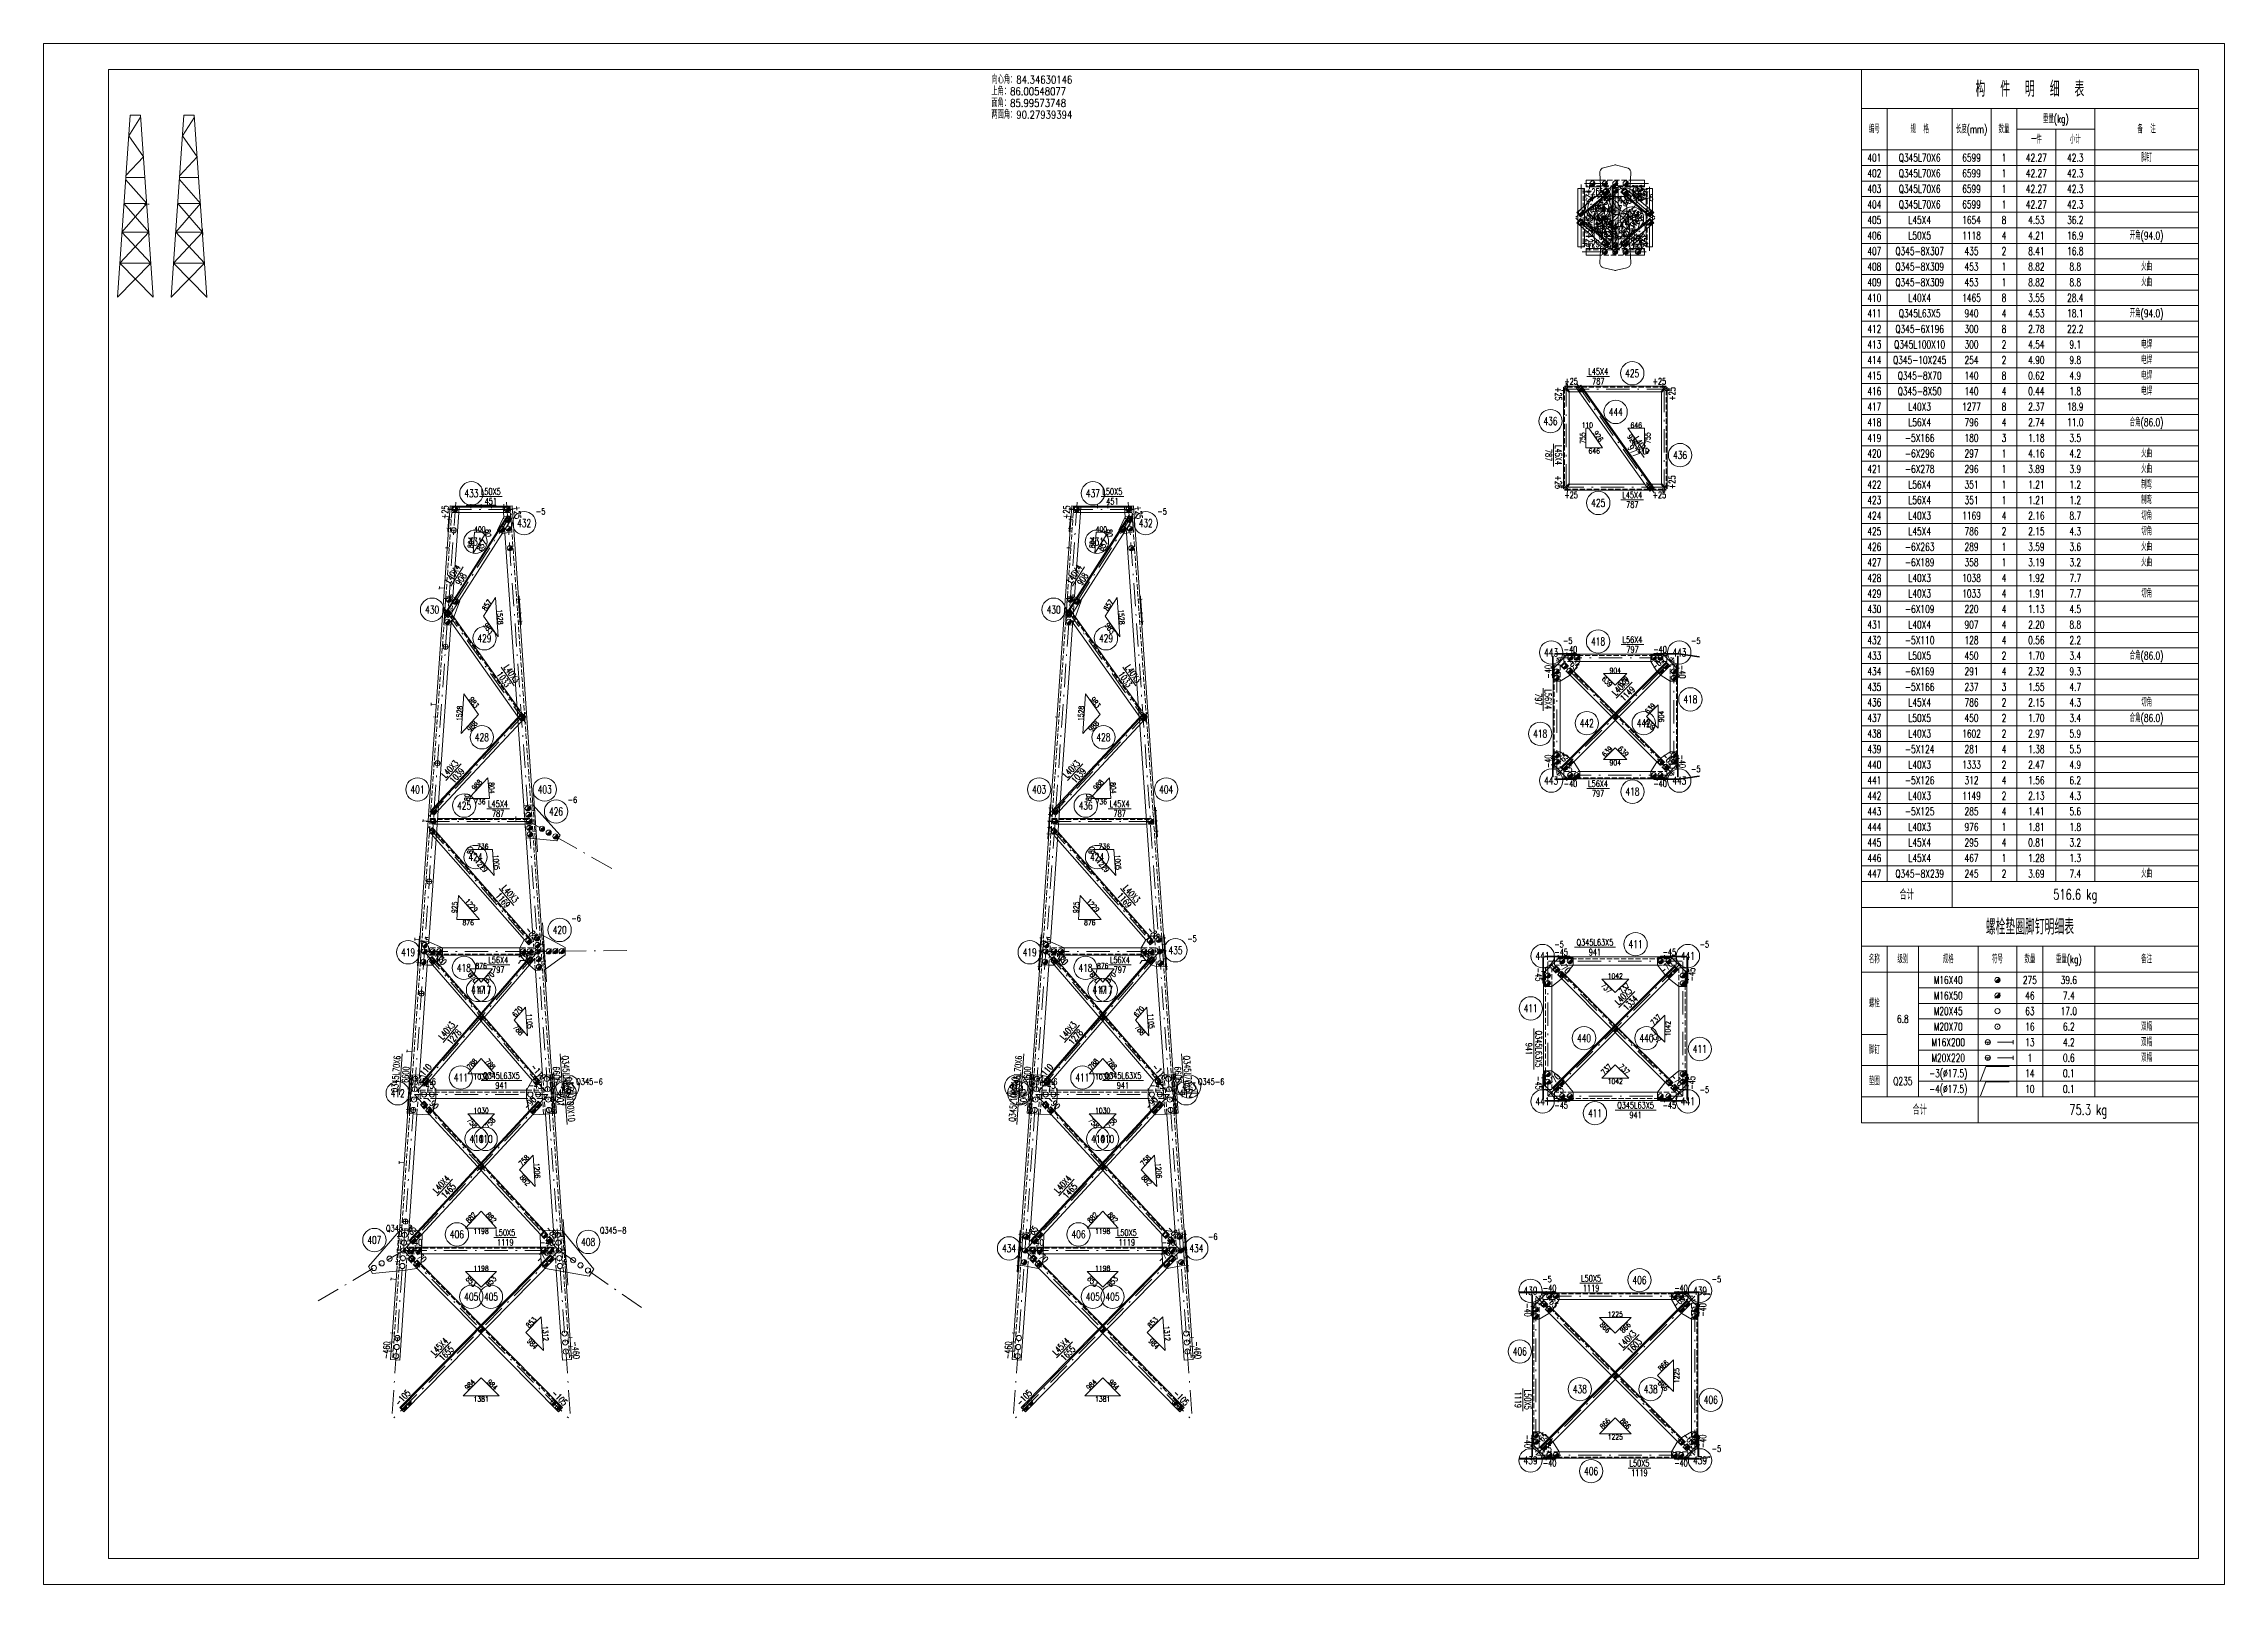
# Model space of a CAD drawing. Extents: x 0 to 841, y 0 to 5426.
# Drawn here: x 0 to 841, y 2416 to 3010 of the extents above; entities that cross this region are included whole.
import ezdxf
from ezdxf.enums import TextEntityAlignment as Align

# ---------------------------------------------------------------- set-up
doc = ezdxf.new("R2010")
doc.units = 0
doc.header["$MEASUREMENT"] = 0
doc.linetypes.add('Dash', pattern=[2.75, 2, -0.75])
doc.linetypes.add('DashDot', pattern=[15.6, 9, -3, 0.6, -3])
doc.layers.get('0').update_dxf_attribs({"linetype": 'CONTINUOUS', "lineweight": 25})
doc.styles.get("Standard").update_dxf_attribs({"font": 'simplex.shx', "width": 0.7, "height": 3, "bigfont": 'gbhzfs.shx'})

msp = doc.modelspace()

# ---------------------------------------------------------------- texts
at = {"color": 7, "linetype": 'Continuous', "lineweight": 13, "width": 0.8}
for s, p in [('向心角：84.34630146', (365.51, 2993.71)), ('上角：86.00548077', (365.51, 2989.21)), ('面角：85.99573748', (365.51, 2984.71)), ('两面角：90.27939394', (365.51, 2980.21))]:
    msp.add_text(s, height=3, dxfattribs=at).set_placement(p, align=Align.BOTTOM_LEFT)
at = {"color": 3, "linetype": 'Continuous', "lineweight": 13, "width": 0.7}
for s, height, p in [('构  件  明  细  表', 6, (766, 2992.5)), ('编号', 3, (706, 2977)), ('规  格', 3, (723.5, 2977)), ('长度(mm)', 3, (743.5, 2977)), ('数量', 3, (756, 2977)), ('重量(kg)', 3, (776, 2981)), ('备  注', 3, (811, 2977)), ('一件', 3, (768.5, 2973)), ('小计', 3, (783.5, 2973)), ('401', 3, (706, 2966)), ('402', 3, (706, 2960)), ('Q345L70X6', 3, (723.5, 2966)), ('Q345L70X6', 3, (723.5, 2960)), ('6599', 3, (743.5, 2966)), ('6599', 3, (743.5, 2960)), ('1', 3, (756, 2966)), ('1', 3, (756, 2960)), ('42.27', 3, (768.5, 2966)), ('42.27', 3, (768.5, 2960)), ('42.3', 3, (783.5, 2966)), ('42.3', 3, (783.5, 2960)), ('脚钉', 3, (811, 2966)), ('403', 3, (706, 2954)), ('Q345L70X6', 3, (723.5, 2954)), ('6599', 3, (743.5, 2954)), ('1', 3, (756, 2954)), ('42.27', 3, (768.5, 2954)), ('42.3', 3, (783.5, 2954)), ('404', 3, (706, 2948)), ('405', 3, (706, 2942)), ('Q345L70X6', 3, (723.5, 2948)), ('L45X4', 3, (723.5, 2942)), ('6599', 3, (743.5, 2948)), ('1654', 3, (743.5, 2942)), ('8', 3, (756, 2942)), ('1', 3, (756, 2948)), ('42.27', 3, (768.5, 2948)), ('4.53', 3, (768.5, 2942)), ('42.3', 3, (783.5, 2948)), ('36.2', 3, (783.5, 2942)), ('406', 3, (706, 2936)), ('L50X5', 3, (723.5, 2936)), ('1118', 3, (743.5, 2936)), ('4', 3, (756, 2936)), ('4.21', 3, (768.5, 2936)), ('16.9', 3, (783.5, 2936)), ('开角(94.0)', 3, (811, 2936)), ('407', 3, (706, 2930)), ('Q345-8X307', 3, (723.5, 2930)), ('435', 3, (743.5, 2930)), ('2', 3, (756, 2930)), ('8.41', 3, (768.5, 2930)), ('16.8', 3, (783.5, 2930)), ('408', 3, (706, 2924)), ('409', 3, (706, 2918)), ('Q345-8X309', 3, (723.5, 2924)), ('Q345-8X309', 3, (723.5, 2918)), ('453', 3, (743.5, 2924)), ('453', 3, (743.5, 2918)), ('1', 3, (756, 2924)), ('1', 3, (756, 2918)), ('8.82', 3, (768.5, 2924)), ('8.82', 3, (768.5, 2918)), ('8.8', 3, (783.5, 2924)), ('8.8', 3, (783.5, 2918)), ('火曲', 3, (811, 2924)), ('火曲', 3, (811, 2918)), ('410', 3, (706, 2912)), ('L40X4', 3, (723.5, 2912)), ('1465', 3, (743.5, 2912)), ('8', 3, (756, 2912)), ('3.55', 3, (768.5, 2912)), ('28.4', 3, (783.5, 2912)), ('411', 3, (706, 2906)), ('412', 3, (706, 2900)), ('Q345-6X196', 3, (723.5, 2900)), ('Q345L63X5', 3, (723.5, 2906)), ('940', 3, (743.5, 2906)), ('300', 3, (743.5, 2900)), ('4', 3, (756, 2906)), ('8', 3, (756, 2900)), ('4.53', 3, (768.5, 2906)), ('2.78', 3, (768.5, 2900)), ('22.2', 3, (783.5, 2900)), ('18.1', 3, (783.5, 2906)), ('开角(94.0)', 3, (811, 2906)), ('413', 3, (706, 2894)), ('Q345L100X10', 3, (723.5, 2894)), ('300', 3, (743.5, 2894)), ('2', 3, (756, 2894)), ('4.54', 3, (768.5, 2894)), ('9.1', 3, (783.5, 2894)), ('电焊', 3, (811, 2894)), ('414', 3, (706, 2888)), ('Q345-10X245', 3, (723.5, 2888)), ('254', 3, (743.5, 2888)), ('2', 3, (756, 2888)), ('4.90', 3, (768.5, 2888)), ('9.8', 3, (783.5, 2888)), ('电焊', 3, (811, 2888)), ('415', 3, (706, 2882)), ('416', 3, (706, 2876)), ('Q345-8X70', 3, (723.5, 2882)), ('Q345-8X50', 3, (723.5, 2876)), ('140', 3, (743.5, 2882)), ('140', 3, (743.5, 2876)), ('8', 3, (756, 2882)), ('4', 3, (756, 2876)), ('0.62', 3, (768.5, 2882)), ('0.44', 3, (768.5, 2876)), ('4.9', 3, (783.5, 2882)), ('1.8', 3, (783.5, 2876)), ('电焊', 3, (811, 2882)), ('电焊', 3, (811, 2876)), ('417', 3, (706, 2870)), ('L40X3', 3, (723.5, 2870)), ('1277', 3, (743.5, 2870)), ('8', 3, (756, 2870)), ('2.37', 3, (768.5, 2870)), ('18.9', 3, (783.5, 2870)), ('418', 3, (706, 2864)), ('419', 3, (706, 2858)), ('-5X166', 3, (723.5, 2858)), ('L56X4', 3, (723.5, 2864)), ('796', 3, (743.5, 2864)), ('180', 3, (743.5, 2858)), ('4', 3, (756, 2864)), ('3', 3, (756, 2858)), ('2.74', 3, (768.5, 2864)), ('1.18', 3, (768.5, 2858)), ('11.0', 3, (783.5, 2864)), ('3.5', 3, (783.5, 2858)), ('合角(86.0)', 3, (811, 2864)), ('420', 3, (706, 2852)), ('-6X296', 3, (723.5, 2852)), ('297', 3, (743.5, 2852)), ('1', 3, (756, 2852)), ('4.16', 3, (768.5, 2852)), ('4.2', 3, (783.5, 2852)), ('火曲', 3, (811, 2852)), ('421', 3, (706, 2846)), ('-6X278', 3, (723.5, 2846)), ('296', 3, (743.5, 2846)), ('1', 3, (756, 2846)), ('3.89', 3, (768.5, 2846)), ('3.9', 3, (783.5, 2846)), ('火曲', 3, (811, 2846)), ('422', 3, (706, 2840)), ('423', 3, (706, 2834)), ('L56X4', 3, (723.5, 2840)), ('L56X4', 3, (723.5, 2834)), ('351', 3, (743.5, 2840)), ('351', 3, (743.5, 2834)), ('1', 3, (756, 2840)), ('1', 3, (756, 2834)), ('1.21', 3, (768.5, 2840)), ('1.21', 3, (768.5, 2834)), ('1.2', 3, (783.5, 2840)), ('1.2', 3, (783.5, 2834)), ('制弯', 3, (811, 2840)), ('制弯', 3, (811, 2834)), ('424', 3, (706, 2828)), ('L40X3', 3, (723.5, 2828)), ('1169', 3, (743.5, 2828)), ('4', 3, (756, 2828)), ('2.16', 3, (768.5, 2828)), ('8.7', 3, (783.5, 2828)), ('切角', 3, (811, 2828)), ('425', 3, (706, 2822)), ('426', 3, (706, 2816)), ('-6X263', 3, (723.5, 2816)), ('L45X4', 3, (723.5, 2822)), ('786', 3, (743.5, 2822)), ('289', 3, (743.5, 2816)), ('2', 3, (756, 2822)), ('1', 3, (756, 2816)), ('2.15', 3, (768.5, 2822)), ('3.59', 3, (768.5, 2816)), ('4.3', 3, (783.5, 2822)), ('3.6', 3, (783.5, 2816)), ('切角', 3, (811, 2822)), ('火曲', 3, (811, 2816)), ('427', 3, (706, 2810)), ('-6X189', 3, (723.5, 2810)), ('358', 3, (743.5, 2810)), ('1', 3, (756, 2810)), ('3.19', 3, (768.5, 2810)), ('3.2', 3, (783.5, 2810)), ('火曲', 3, (811, 2810)), ('428', 3, (706, 2804)), ('L40X3', 3, (723.5, 2804)), ('1038', 3, (743.5, 2804)), ('4', 3, (756, 2804)), ('1.92', 3, (768.5, 2804)), ('7.7', 3, (783.5, 2804)), ('429', 3, (706, 2798)), ('430', 3, (706, 2792)), ('-6X109', 3, (723.5, 2792)), ('L40X3', 3, (723.5, 2798)), ('1033', 3, (743.5, 2798)), ('220', 3, (743.5, 2792)), ('4', 3, (756, 2798)), ('4', 3, (756, 2792)), ('1.91', 3, (768.5, 2798)), ('1.13', 3, (768.5, 2792)), ('7.7', 3, (783.5, 2798)), ('4.5', 3, (783.5, 2792)), ('切角', 3, (811, 2798)), ('431', 3, (706, 2786)), ('L40X4', 3, (723.5, 2786)), ('907', 3, (743.5, 2786)), ('4', 3, (756, 2786)), ('2.20', 3, (768.5, 2786)), ('8.8', 3, (783.5, 2786)), ('432', 3, (706, 2780)), ('433', 3, (706, 2774)), ('-5X110', 3, (723.5, 2780)), ('L50X5', 3, (723.5, 2774)), ('450', 3, (743.5, 2774)), ('128', 3, (743.5, 2780)), ('4', 3, (756, 2780)), ('2', 3, (756, 2774)), ('0.56', 3, (768.5, 2780)), ('1.70', 3, (768.5, 2774)), ('2.2', 3, (783.5, 2780)), ('3.4', 3, (783.5, 2774)), ('合角(86.0)', 3, (811, 2774)), ('434', 3, (706, 2768)), ('-6X169', 3, (723.5, 2768)), ('291', 3, (743.5, 2768)), ('4', 3, (756, 2768)), ('2.32', 3, (768.5, 2768)), ('9.3', 3, (783.5, 2768)), ('435', 3, (706, 2762)), ('-5X166', 3, (723.5, 2762)), ('237', 3, (743.5, 2762)), ('3', 3, (756, 2762)), ('1.55', 3, (768.5, 2762)), ('4.7', 3, (783.5, 2762)), ('436', 3, (706, 2756)), ('437', 3, (706, 2750)), ('L45X4', 3, (723.5, 2756)), ('L50X5', 3, (723.5, 2750)), ('786', 3, (743.5, 2756)), ('450', 3, (743.5, 2750)), ('2', 3, (756, 2756)), ('2', 3, (756, 2750)), ('2.15', 3, (768.5, 2756)), ('1.70', 3, (768.5, 2750)), ('4.3', 3, (783.5, 2756)), ('3.4', 3, (783.5, 2750)), ('合角(86.0)', 3, (811, 2750)), ('切角', 3, (811, 2756)), ('438', 3, (706, 2744)), ('L40X3', 3, (723.5, 2744)), ('1602', 3, (743.5, 2744)), ('2', 3, (756, 2744)), ('2.97', 3, (768.5, 2744)), ('5.9', 3, (783.5, 2744)), ('439', 3, (706, 2738)), ('440', 3, (706, 2732)), ('-5X124', 3, (723.5, 2738)), ('L40X3', 3, (723.5, 2732)), ('1333', 3, (743.5, 2732)), ('281', 3, (743.5, 2738)), ('4', 3, (756, 2738)), ('2', 3, (756, 2732)), ('2.47', 3, (768.5, 2732)), ('1.38', 3, (768.5, 2738)), ('5.5', 3, (783.5, 2738)), ('4.9', 3, (783.5, 2732)), ('441', 3, (706, 2726)), ('-5X126', 3, (723.5, 2726)), ('312', 3, (743.5, 2726)), ('4', 3, (756, 2726)), ('1.56', 3, (768.5, 2726)), ('6.2', 3, (783.5, 2726)), ('442', 3, (706, 2720)), ('L40X3', 3, (723.5, 2720)), ('1149', 3, (743.5, 2720)), ('2', 3, (756, 2720)), ('2.13', 3, (768.5, 2720)), ('4.3', 3, (783.5, 2720)), ('443', 3, (706, 2714)), ('444', 3, (706, 2708)), ('-5X125', 3, (723.5, 2714)), ('L40X3', 3, (723.5, 2708)), ('285', 3, (743.5, 2714)), ('976', 3, (743.5, 2708)), ('4', 3, (756, 2714)), ('1', 3, (756, 2708)), ('1.41', 3, (768.5, 2714)), ('1.81', 3, (768.5, 2708)), ('5.6', 3, (783.5, 2714)), ('1.8', 3, (783.5, 2708)), ('445', 3, (706, 2702)), ('L45X4', 3, (723.5, 2702)), ('295', 3, (743.5, 2702)), ('4', 3, (756, 2702)), ('0.81', 3, (768.5, 2702)), ('3.2', 3, (783.5, 2702)), ('446', 3, (706, 2696)), ('447', 3, (706, 2690)), ('Q345-8X239', 3, (723.5, 2690)), ('L45X4', 3, (723.5, 2696)), ('467', 3, (743.5, 2696)), ('245', 3, (743.5, 2690)), ('2', 3, (756, 2690)), ('1', 3, (756, 2696)), ('3.69', 3, (768.5, 2690)), ('1.28', 3, (768.5, 2696)), ('7.4', 3, (783.5, 2690)), ('1.3', 3, (783.5, 2696)), ('火曲', 3, (811, 2690)), ('合计', 4, (718.5, 2682)), ('516.6 kg', 4, (783.5, 2682)), ('螺栓垫圈脚钉明细表', 6, (766, 2669.5)), ('名称', 3, (706, 2657)), ('级别', 3, (717, 2657)), ('规格', 3, (734.5, 2657)), ('符号', 3, (753.5, 2657)), ('数量', 3, (766, 2657)), ('重量(kg)', 3, (781, 2657)), ('备注', 3, (811, 2657)), ('M16X40', 3, (734.5, 2649)), ('275', 3, (766, 2649)), ('39.6', 3, (781, 2649)), ('螺栓', 3, (706, 2640)), ('M16X50', 3, (734.5, 2643)), ('46', 3, (766, 2643)), ('7.4', 3, (781, 2643)), ('6.8', 3, (717, 2634)), ('M20X45', 3, (734.5, 2637)), ('M20X70', 3, (734.5, 2631)), ('63', 3, (766, 2637)), ('16', 3, (766, 2631)), ('17.0', 3, (781, 2637)), ('6.2', 3, (781, 2631)), ('双帽', 3, (811, 2631)), ('M16X200', 3, (734.5, 2625)), ('13', 3, (766, 2625)), ('4.2', 3, (781, 2625)), ('双帽', 3, (811, 2625)), ('脚钉', 3, (706, 2622)), ('M20X220', 3, (734.5, 2619)), ('1', 3, (766, 2619)), ('0.6', 3, (781, 2619)), ('双帽', 3, (811, 2619)), ('垫圈', 3, (706, 2610)), ('Q235', 3, (717, 2610)), ('-3(%%c17.5)', 3, (734.5, 2613)), ('-4(%%c17.5)', 3, (734.5, 2607)), ('14', 3, (766, 2613)), ('10', 3, (766, 2607)), ('0.1', 3, (781, 2613)), ('0.1', 3, (781, 2607)), ('合计', 4, (723.5, 2599)), ('75.3 kg', 4, (788.5, 2599))]:
    msp.add_text(s, height=height, dxfattribs=at).set_placement(p, align=Align.MIDDLE_CENTER)
at = {"color": 7, "linetype": 'Continuous', "lineweight": 13, "width": 0.7}
for s, rotation, p in [('+25', 270, (596.06, 2951.5)), ('-75', 40.30167, (603.2, 2949.62)), ('-30', 270, (603.08, 2951.92)), ('+25', 90, (616.14, 2951.5)), ('L45X4', 40.30167, (597.7, 2944.95)), ('296', 40.30167, (600.12, 2942.09)), ('L45X4', 319.69833, (603.87, 2940.49)), ('-75', 319.69833, (609, 2949.62)), ('L50X5', 90, (596.06, 2939.13)), ('+25', 270, (596.06, 2934.25)), ('467', 270, (599.33, 2938.99)), ('451', 90, (599.81, 2939.13)), ('296', 319.69833, (601.45, 2937.63)), ('-75', 319.69833, (603.2, 2936.14)), ('L45X4', 270, (603.08, 2938.99)), ('-30', 270, (603.08, 2933.84)), ('-75', 40.30167, (609, 2936.14)), ('+25', 90, (616.14, 2934.25)), ('L45X4', 360, (599.55, 2883.57)), ('+25', 270, (584.19, 2874.94)), ('+25', 360, (589.08, 2879.82)), ('787', 360, (599.55, 2879.82)), ('+25', 360, (623.13, 2879.82)), ('+25', 90, (628.01, 2874.94)), ('787', 270, (580.44, 2851.37)), ('L45X4', 270, (584.19, 2851.37)), ('977', 305.36789, (613.15, 2852.95)), ('L40X3', 305.36789, (616.21, 2855.12)), ('+25', 270, (584.19, 2840.89)), ('+25', 90, (628.01, 2840.89)), ('+25', 86.00548, (154.76, 2829.33)), ('+25', 273.99452, (182.68, 2829.33)), ('+25', 86.00548, (394.46, 2829.33)), ('+25', 273.99452, (422.38, 2829.33)), ('L40X4', 57.41472, (157.81, 2805.59)), ('908', 57.41472, (160.97, 2803.57)), ('L40X4', 57.41472, (397.51, 2805.59)), ('908', 57.41472, (400.67, 2803.57)), ('-40', 360, (588.83, 2776.44)), ('L56X4', 360, (612.73, 2780.19)), ('797', 360, (612.73, 2776.44)), ('-40', 360, (623.38, 2776.44)), ('1033', 305.30885, (177.44, 2764.93)), ('L40X3', 305.30885, (180.5, 2767.09)), ('1033', 305.30885, (417.14, 2764.93)), ('L40X3', 305.30885, (420.2, 2767.09)), ('-40', 90, (580.22, 2767.84)), ('-65', 315, (589.69, 2771.05)), ('-65', 45, (622.52, 2771.05)), ('-40', 270, (631.98, 2767.84)), ('797', 270, (576.47, 2757.2)), ('L56X4', 270, (580.22, 2757.2)), ('L40X3', 45, (608.18, 2762.02)), ('1149', 45, (610.84, 2759.37)), ('L40X3', 46.95693, (156.71, 2730.38)), ('L40X3', 46.95693, (396.41, 2730.38)), ('-40', 90, (580.22, 2733.29)), ('-65', 45, (585.62, 2734.15)), ('-65', 315, (626.58, 2734.15)), ('-40', 270, (631.98, 2733.29)), ('1039', 46.95693, (159.45, 2727.83)), ('1039', 46.95693, (399.15, 2727.83)), ('-40', 360, (588.83, 2724.69)), ('L56X4', 360, (599.47, 2724.69)), ('-40', 360, (623.38, 2724.69)), ('797', 360, (599.47, 2720.94)), ('L40X3', 311.33579, (179.92, 2682.21)), ('L40X3', 311.33579, (419.62, 2682.21)), ('1169', 311.33579, (177.11, 2679.74)), ('1169', 311.33579, (416.81, 2679.74)), ('-85', 311.33579, (188.24, 2667.08)), ('-85', 311.33579, (427.94, 2667.08)), ('-70', 310.83554, (153, 2657.26)), ('-70', 49.16446, (184.44, 2657.26)), ('-70', 310.83554, (392.7, 2657.26)), ('-70', 49.16446, (424.14, 2657.26)), ('-45', 270, (576.58, 2651.1)), ('-70', 315, (586.42, 2653.97)), ('-70', 45, (625.78, 2653.97)), ('-45', 90, (635.62, 2651.1)), ('L40X3', 45, (609.27, 2642.77)), ('1334', 45, (611.92, 2640.12)), ('L40X3', 49.16446, (155.48, 2629.49)), ('L40X3', 49.16446, (395.18, 2629.49)), ('1278', 49.16446, (158.31, 2627.03)), ('1278', 49.16446, (398.01, 2627.03)), ('941', 270, (572.83, 2622.4)), ('Q345L63X5', 270, (576.58, 2622.4)), ('Q345L70X6', 86.00548, (135.88, 2612.77)), ('-110', 49.16446, (146.68, 2613.57)), ('-110', 310.83554, (190.76, 2613.57)), ('Q345L70X6', 273.99452, (201.56, 2612.77)), ('Q345L70X6', 86.00548, (375.58, 2612.77)), ('-110', 49.16446, (386.38, 2613.57)), ('-110', 310.83554, (430.46, 2613.57)), ('Q345L70X6', 273.99452, (441.26, 2612.77)), ('6600', 86.00548, (139.62, 2612.51)), ('6600', 273.99452, (197.82, 2612.51)), ('Q345L100X10', 273.99452, (203.05, 2602.98)), ('Q345L100X10', 86.00548, (374.1, 2602.98)), ('6600', 86.00548, (379.32, 2612.51)), ('6600', 273.99452, (437.52, 2612.51)), ('-45', 270, (576.58, 2609.35)), ('-70', 45, (582.36, 2610.55)), ('-70', 315, (629.85, 2610.55)), ('-45', 90, (635.62, 2609.35)), ('-90', 312.80217, (149.92, 2601.61)), ('-90', 47.19783, (187.52, 2601.61)), ('301', 273.99452, (199.31, 2602.72)), ('301', 86.00548, (377.84, 2602.72)), ('-90', 312.80217, (389.62, 2601.61)), ('-90', 47.19783, (427.22, 2601.61)), ('L40X4', 47.19783, (153.38, 2570.27)), ('1465', 47.19783, (156.13, 2567.72)), ('L40X4', 47.19783, (393.08, 2570.27)), ('1465', 47.19783, (395.83, 2567.72)), ('-85', 47.19783, (141.33, 2551.73)), ('-85', 312.80217, (196.11, 2551.74)), ('-85', 47.19783, (381.03, 2551.74)), ('-85', 312.80217, (435.81, 2551.74)), ('-70', 314.57539, (145.22, 2542.5)), ('-70', 45.42461, (192.22, 2542.5)), ('-70', 314.57539, (384.92, 2542.5)), ('-70', 45.42461, (431.92, 2542.5)), ('-40', 270, (572.36, 2521.8)), ('-65', 315, (581.67, 2524.98)), ('-65', 45, (630.53, 2524.98)), ('-40', 90, (639.84, 2521.8)), ('-460', 86.00548, (132.2, 2506.28)), ('L45X4', 45.42461, (152.68, 2507.72)), ('1655', 45.42461, (155.35, 2505.08)), ('-460', 273.99452, (205.24, 2506.28)), ('-460', 86.00548, (371.9, 2506.28)), ('L45X4', 45.42461, (392.38, 2507.72)), ('1655', 45.42461, (395.05, 2505.08)), ('-460', 273.99452, (444.94, 2506.28)), ('L40X3', 45, (610.86, 2510.6)), ('1603', 45, (613.51, 2507.95)), ('-105', 45.42461, (138.46, 2487.93)), ('-105', 314.57539, (198.99, 2487.93)), ('-105', 45.42461, (378.16, 2487.93)), ('-105', 314.57539, (438.69, 2487.93)), ('1119', 270, (568.61, 2487.16)), ('L50X5', 270, (572.36, 2487.16)), ('-40', 270, (572.36, 2471.15)), ('-65', 45, (577.6, 2472.05)), ('-65', 315, (634.6, 2472.05)), ('-40', 90, (639.84, 2471.15))]:
    msp.add_text(s, height=2.5, rotation=rotation, dxfattribs=at).set_placement(p, align=Align.MIDDLE_CENTER)
for s, height, p in [('+25', 2.5, (597.48, 2952.92)), ('L50X5', 2.5, (602.35, 2952.92)), ('+25', 2.5, (614.73, 2952.92)), ('437', 3, (599.13, 2946.63)), ('445', 3, (599.68, 2943.15)), ('446', 3, (600, 2946.77)), ('451', 2.5, (602.35, 2949.17)), ('445', 3, (603.44, 2945.79)), ('447', 3, (606.1, 2946.1)), ('433', 3, (609.85, 2949.85)), ('445', 3, (612.52, 2942.6)), ('433', 3, (602.35, 2935.91)), ('447', 3, (606.1, 2939.66)), ('445', 3, (608.76, 2939.97)), ('L50X5', 2.5, (609.85, 2936.59)), ('437', 3, (613.07, 2939.13)), ('+25', 2.5, (597.48, 2932.84)), ('451', 2.5, (609.85, 2932.84)), ('+25', 2.5, (614.73, 2932.84)), ('425', 3, (612.65, 2882.9)), ('444', 3, (606.25, 2867.99)), ('436', 3, (581.12, 2864.47)), ('436', 3, (631.08, 2851.37)), ('433', 3, (164.97, 2836.63)), ('L50X5', 2.5, (172.47, 2837.31)), ('451', 2.5, (172.47, 2833.56)), ('437', 3, (404.67, 2836.63)), ('L50X5', 2.5, (412.17, 2837.31)), ('451', 2.5, (412.17, 2833.56)), ('+25', 2.5, (589.08, 2836.01)), ('425', 3, (599.55, 2832.93)), ('L45X4', 2.5, (612.65, 2836.01)), ('+25', 2.5, (623.13, 2836.01)), ('432', 3, (185.31, 2825.13)), ('432', 3, (425.01, 2825.13)), ('787', 2.5, (612.65, 2832.26)), ('431', 3, (166.52, 2817.96)), ('431', 3, (406.22, 2817.96)), ('430', 3, (149.81, 2791.77)), ('430', 3, (389.51, 2791.77)), ('429', 3, (170, 2780.75)), ('429', 3, (409.7, 2780.75)), ('443', 3, (581.4, 2775.27)), ('418', 3, (599.47, 2779.52)), ('443', 3, (630.8, 2775.27)), ('418', 3, (635.05, 2757.2)), ('428', 3, (169.02, 2742.57)), ('428', 3, (408.72, 2742.57)), ('418', 3, (577.15, 2743.93)), ('442', 3, (595.13, 2748)), ('442', 3, (617.08, 2748)), ('443', 3, (581.4, 2725.86)), ('443', 3, (630.8, 2725.86)), ('401', 3, (144.21, 2722.45)), ('425', 3, (162.17, 2716.24)), ('L45X4', 2.5, (175.27, 2716.92)), ('403', 3, (193.23, 2722.45)), ('403', 3, (383.91, 2722.45)), ('436', 3, (401.87, 2716.24)), ('L45X4', 2.5, (414.97, 2716.92)), ('404', 3, (432.93, 2722.45)), ('418', 3, (612.73, 2721.61)), ('787', 2.5, (175.27, 2713.17)), ('426', 3, (197.61, 2713.96)), ('787', 2.5, (414.97, 2713.17)), ('424', 3, (166.55, 2696.39)), ('424', 3, (406.25, 2696.39)), ('420', 3, (199.01, 2668.31)), ('419', 3, (140.58, 2659.7)), ('-40', 2.5, (151.45, 2656.74)), ('L56X4', 2.5, (175.35, 2656.74)), ('-40', 2.5, (186, 2656.74)), ('419', 3, (380.28, 2659.7)), ('-40', 2.5, (391.15, 2656.74)), ('L56X4', 2.5, (415.05, 2656.74)), ('-40', 2.5, (425.7, 2656.74)), ('435', 3, (436.51, 2660.45)), ('441', 3, (578.08, 2658.25)), ('-45', 2.5, (585.23, 2659.75)), ('Q345L63X5', 2.5, (598.27, 2663.5)), ('941', 2.5, (598.27, 2659.75)), ('411', 3, (613.93, 2662.82)), ('-45', 2.5, (626.98, 2659.75)), ('441', 3, (634.12, 2658.25)), ('418', 3, (162.09, 2653.67)), ('797', 2.5, (175.35, 2652.99)), ('418', 3, (401.79, 2653.67)), ('797', 2.5, (415.05, 2652.99)), ('417', 3, (167.53, 2645.15)), ('417', 3, (169.91, 2645.15)), ('417', 3, (407.23, 2645.15)), ('417', 3, (409.61, 2645.15)), ('411', 3, (573.51, 2638.06)), ('440', 3, (594.04, 2626.58)), ('440', 3, (618.16, 2626.58)), ('411', 3, (638.69, 2622.4)), ('-45', 2.5, (147.85, 2608.36)), ('411', 3, (160.89, 2611.43)), ('Q345L63X5', 2.5, (176.55, 2612.11)), ('941', 2.5, (176.55, 2608.36)), ('-45', 2.5, (189.6, 2608.36)), ('413', 3, (202.02, 2607.92)), ('413', 3, (375.12, 2607.92)), ('-45', 2.5, (387.55, 2608.36)), ('411', 3, (400.59, 2611.43)), ('Q345L63X5', 2.5, (416.25, 2612.11)), ('941', 2.5, (416.25, 2608.36)), ('-45', 2.5, (429.3, 2608.36)), ('413', 3, (441.73, 2607.92)), ('412', 3, (136.54, 2605.33)), ('412', 3, (200.91, 2605.33)), ('412', 3, (376.24, 2605.33)), ('412', 3, (440.61, 2605.33)), ('441', 3, (578.08, 2602.21)), ('-45', 2.5, (585.23, 2600.71)), ('411', 3, (598.27, 2597.64)), ('Q345L63X5', 2.5, (613.93, 2600.71)), ('-45', 2.5, (626.98, 2600.71)), ('441', 3, (634.12, 2602.21)), ('941', 2.5, (613.93, 2596.96)), ('410', 3, (166.98, 2587.72)), ('410', 3, (170.46, 2587.72)), ('410', 3, (406.68, 2587.72)), ('410', 3, (410.16, 2587.72)), ('407', 3, (127.55, 2548.74)), ('-40', 2.5, (143.4, 2547.86)), ('406', 3, (159.4, 2550.94)), ('L50X5', 2.5, (178.04, 2551.61)), ('1119', 2.5, (178.04, 2547.86)), ('-40', 2.5, (194.05, 2547.86)), ('408', 3, (210.01, 2548.02)), ('-40', 2.5, (383.1, 2547.86)), ('406', 3, (399.1, 2550.94)), ('L50X5', 2.5, (417.74, 2551.61)), ('1119', 2.5, (417.74, 2547.86)), ('-40', 2.5, (433.75, 2547.86)), ('434', 3, (372.31, 2545.54)), ('434', 3, (444.53, 2545.54)), ('-40', 2.5, (580.78, 2530.22)), ('L50X5', 2.5, (596.78, 2533.97)), ('1119', 2.5, (596.78, 2530.22)), ('406', 3, (615.42, 2533.3)), ('-40', 2.5, (631.43, 2530.22)), ('405', 3, (164.93, 2526.88)), ('405', 3, (172.52, 2526.88)), ('405', 3, (404.63, 2526.88)), ('405', 3, (412.22, 2526.88)), ('439', 3, (573.42, 2529.16)), ('439', 3, (638.79, 2529.16)), ('406', 3, (569.28, 2505.8)), ('438', 3, (592.45, 2491.25)), ('438', 3, (619.75, 2491.25)), ('406', 3, (642.92, 2487.16)), ('439', 3, (573.42, 2463.79)), ('439', 3, (638.79, 2463.79)), ('-40', 2.5, (580.78, 2462.74)), ('406', 3, (596.78, 2459.66)), ('L50X5', 2.5, (615.42, 2462.74)), ('1119', 2.5, (615.42, 2458.99)), ('-40', 2.5, (631.43, 2462.74))]:
    msp.add_text(s, height=height, dxfattribs=at).set_placement(p, align=Align.MIDDLE_CENTER)
at = {"color": 7, "linetype": 'Continuous', "lineweight": 20, "width": 0.7}
for s, rotation, p in [('345', 319.69502, (613.66, 2951.04)), ('223', 90, (616.96, 2951.95)), ('527', 89.99329, (610.17, 2942.88)), ('345', 319.69502, (613.46, 2945.31)), ('80', 90, (615.2, 2942.88)), ('345', 40.30829, (613.46, 2940.45)), ('345', 40.30829, (613.66, 2934.72)), ('223', 90, (616.96, 2933.81)), ('755', 90, (593.57, 2857.92)), ('926', 305.36789, (599.53, 2858.61)), ('755', 90, (618.63, 2857.92)), ('926', 305.36789, (612.68, 2857.22)), ('804', 86.00548, (164.74, 2817.69)), ('857', 57.41472, (168.98, 2816.56)), ('80', 273.99452, (171.44, 2821.3)), ('804', 86.00548, (404.44, 2817.69)), ('857', 57.41472, (408.68, 2816.56)), ('80', 273.99452, (411.14, 2821.3)), ('857', 57.41472, (170.95, 2793.53)), ('857', 57.41472, (410.65, 2793.53)), ('983', 305.30885, (171.51, 2784.57)), ('1528', 273.99452, (175.99, 2788.96)), ('983', 305.30885, (411.21, 2784.57)), ('1528', 273.99452, (415.69, 2788.96)), ('904', 360, (606.1, 2768.34)), ('639', 315, (602.99, 2764.03)), ('639', 45, (609.21, 2764.03)), ('1528', 86.00548, (160.35, 2751.79)), ('983', 305.30885, (165.9, 2756.01)), ('1528', 86.00548, (400.05, 2751.79)), ('983', 305.30885, (405.6, 2756.01)), ('639', 45, (619.57, 2753.67)), ('904', 90, (623.88, 2750.56)), ('988', 46.95693, (165.26, 2746.87)), ('988', 46.95693, (404.96, 2746.87)), ('639', 315, (619.57, 2747.46)), ('639', 45, (602.99, 2737.1)), ('904', 360, (606.1, 2732.79)), ('639', 315, (609.21, 2737.1)), ('988', 46.95693, (167.09, 2724.19)), ('988', 46.95693, (406.79, 2724.19)), ('80', 86.00548, (163.37, 2719.44)), ('804', 273.99452, (172.81, 2723.05)), ('80', 86.00548, (403.07, 2719.44)), ('804', 273.99452, (412.51, 2723.05)), ('80', 86.00548, (164.46, 2699)), ('80', 86.00548, (404.16, 2699)), ('1229', 311.33579, (168.79, 2693.11)), ('1005', 273.99452, (174.59, 2694.39)), ('1229', 311.33579, (408.49, 2693.11)), ('1005', 273.99452, (414.29, 2694.39)), ('925', 86.00548, (158.49, 2677.02)), ('1229', 311.33579, (164.96, 2677.73)), ('925', 86.00548, (398.19, 2677.02)), ('1229', 311.33579, (404.66, 2677.73)), ('670', 310.83554, (165.62, 2649.94)), ('670', 49.16446, (171.82, 2649.94)), ('670', 310.83554, (405.32, 2649.94)), ('670', 49.16446, (411.52, 2649.94)), ('737', 315, (602.65, 2645.87)), ('737', 45, (609.55, 2645.87)), ('670', 49.16446, (182.71, 2636.81)), ('1105', 273.99452, (187.39, 2633.13)), ('670', 49.16446, (422.41, 2636.81)), ('1105', 273.99452, (427.09, 2633.13)), ('737', 45, (621.75, 2633.68)), ('1042', 90, (626.4, 2630.23)), ('788', 310.83554, (183.1, 2629.73)), ('788', 310.83554, (422.8, 2629.73)), ('737', 315, (621.75, 2626.78)), ('788', 49.16446, (165.24, 2616.59)), ('788', 310.83554, (172.2, 2616.59)), ('788', 49.16446, (404.94, 2616.59)), ('788', 310.83554, (411.9, 2616.59)), ('737', 45, (602.65, 2614.58)), ('737', 315, (609.55, 2614.58)), ('758', 312.80217, (165.27, 2593.87)), ('758', 47.19783, (172.18, 2593.87)), ('758', 312.80217, (404.97, 2593.87)), ('758', 47.19783, (411.88, 2593.87)), ('758', 47.19783, (185.27, 2579.46)), ('882', 312.80217, (185.69, 2571.82)), ('1206', 273.99452, (190.34, 2575.5)), ('758', 47.19783, (424.97, 2579.46)), ('882', 312.80217, (425.39, 2571.82)), ('1206', 273.99452, (430.04, 2575.5)), ('882', 47.19783, (164.85, 2557.41)), ('882', 312.80217, (172.6, 2557.41)), ('882', 47.19783, (404.55, 2557.41)), ('882', 312.80217, (412.3, 2557.41)), ('1198', 0, (168.72, 2552.16)), ('1198', 0, (408.42, 2552.16)), ('853', 314.57539, (164.87, 2532.75)), ('1198', 0, (168.72, 2537.83)), ('853', 45.42461, (172.57, 2532.75)), ('853', 314.57539, (404.57, 2532.75)), ('1198', 0, (408.42, 2537.83)), ('853', 45.42461, (412.27, 2532.75)), ('853', 45.42461, (188.05, 2516.98)), ('1312', 273.99452, (193.56, 2512.72)), ('853', 45.42461, (427.75, 2516.98)), ('1312', 273.99452, (433.26, 2512.72)), ('866', 315, (602.19, 2515.02)), ('866', 45, (610.01, 2515.02)), ('984', 314.57539, (188.51, 2508.76)), ('984', 314.57539, (428.21, 2508.76)), ('866', 45, (624.64, 2500.39)), ('1225', 90, (629.75, 2496.48)), ('984', 45.42461, (164.41, 2492.99)), ('984', 314.57539, (173.03, 2492.99)), ('984', 45.42461, (404.11, 2492.99)), ('984', 314.57539, (412.73, 2492.99)), ('866', 315, (624.64, 2492.57)), ('1381', 360, (168.72, 2487.45)), ('1381', 360, (408.42, 2487.45)), ('866', 45, (602.19, 2477.94)), ('866', 315, (610.01, 2477.94))]:
    msp.add_text(s, height=2, rotation=rotation, dxfattribs=at).set_placement(p, align=Align.MIDDLE_CENTER)
for s, p in [('263', (614.44, 2954.27)), ('263', (614.44, 2931.49)), ('110', (595.32, 2862.89)), ('646', (614.2, 2862.89)), ('646', (598, 2852.94)), ('110', (616.88, 2852.94)), ('400', (168.22, 2822.82)), ('400', (407.92, 2822.82)), ('736', (168.22, 2717.76)), ('736', (407.92, 2717.76)), ('736', (169.37, 2700.52)), ('736', (409.07, 2700.52)), ('876', (163.74, 2671.12)), ('876', (403.44, 2671.12)), ('876', (168.72, 2654.46)), ('876', (408.42, 2654.46)), ('1042', (606.1, 2650.53)), ('1030', (168.72, 2611.63)), ('1030', (408.42, 2611.63)), ('1042', (606.1, 2609.93)), ('1030', (168.72, 2598.67)), ('1030', (408.42, 2598.67)), ('1225', (606.1, 2520.13)), ('1225', (606.1, 2472.83))]:
    msp.add_text(s, height=2, dxfattribs=at).set_placement(p, align=Align.MIDDLE_CENTER)
at = {"color": 7, "linetype": 'Continuous', "lineweight": 13, "width": 0.7}
for s, p in [('Q345-8', (610.6, 2950.6)), ('Q345-8', (610.6, 2944.16)), ('-5', (189.81, 2829.63)), ('-5', (429.51, 2829.63)), ('-6', (154.31, 2796.27)), ('-6', (394.01, 2796.27)), ('-5', (585.9, 2779.77)), ('-5', (635.3, 2779.77)), ('-5', (585.9, 2730.36)), ('-5', (635.3, 2730.36)), ('-6', (202.11, 2718.46)), ('-6', (203.51, 2672.81)), ('-5', (441.01, 2664.95)), ('-5', (145.08, 2664.2)), ('-5', (384.78, 2664.2)), ('-5', (582.58, 2662.75)), ('-5', (638.62, 2662.75)), ('Q345-6', (141.04, 2609.83)), ('Q345-6', (205.41, 2609.83)), ('Q345-6', (380.74, 2609.83)), ('Q345-6', (445.11, 2609.83)), ('-5', (582.58, 2606.71)), ('-5', (638.62, 2606.71)), ('Q345-8', (132.05, 2553.24)), ('Q345-8', (214.51, 2552.52)), ('-6', (376.81, 2550.04)), ('-6', (449.03, 2550.04)), ('-5', (577.92, 2533.66)), ('-5', (643.29, 2533.66)), ('-5', (577.92, 2468.29)), ('-5', (643.29, 2468.29))]:
    msp.add_text(s, height=2.4, dxfattribs=at).set_placement(p, align=Align.MIDDLE_LEFT)

# ---------------------------------------------------------------- blocks, each defined once
blk = doc.blocks.new('M16X40S')
at = {"color": 3, "linetype": 'Continuous', "lineweight": 13}
blk.add_line((-0.707, -0.707), (0.707, 0.707), dxfattribs=at)
blk.add_circle((0, 0), 1, dxfattribs=at)
for radius in [0.9, 0.8, 0.7, 0.6, 0.5, 0.4, 0.3, 0.2, 0.1]:
    blk.add_arc((0, 0), radius, 225, 45, dxfattribs=at)
blk = doc.blocks.new('M16X50S')
at = {"color": 3, "linetype": 'Continuous', "lineweight": 13}
blk.add_line((-1, -1), (1, 1), dxfattribs=at)
blk.add_circle((0, 0), 1, dxfattribs=at)
for radius in [0.9, 0.8, 0.7, 0.6, 0.5, 0.4, 0.3, 0.2, 0.1]:
    blk.add_arc((0, 0), radius, 225, 45, dxfattribs=at)
blk = doc.blocks.new('M20X45S')
at = {"color": 3, "linetype": 'Continuous', "lineweight": 13}
blk.add_circle((0, 0), 1, dxfattribs=at)
blk = doc.blocks.new('DefaultBolt')
at = {"color": 3, "linetype": 'Continuous', "lineweight": 13}
for p, q in [((-0.1, -0.1), (0.1, 0.1)), ((0.1, -0.1), (-0.1, 0.1))]:
    blk.add_line(p, q, dxfattribs=at)
blk.add_circle((0, 0), 1, dxfattribs=at)
blk = doc.blocks.new('StepBoltML')
at = {"color": 3, "linetype": 'Continuous', "lineweight": 13}
for p, q in [((-4.75, 0), (-2.75, 0)), ((-3.75, 0), (-3.75, -1)), ((0, 0), (6, 0)), ((6, -0.75), (6, 0.75))]:
    blk.add_line(p, q, dxfattribs=at)
blk.add_circle((-3.75, 0), 1, dxfattribs=at)
blk = doc.blocks.new('WasherML')
at = {"color": 3, "linetype": 'Continuous', "lineweight": 13}
for p, q in [((-6.5, -2.7), (-4.5, 2.7)), ((-4.5, 2.7), (4.5, 2.7))]:
    blk.add_line(p, q, dxfattribs=at)
blk = doc.blocks.new('StepBolt')
at = {"color": 3, "linetype": 'Continuous', "lineweight": 13}
for p, q in [((-1, 0), (1, 0)), ((0, 0), (0, -1))]:
    blk.add_line(p, q, dxfattribs=at)
blk.add_circle((0, 0), 1, dxfattribs=at)

# ---------------------------------------------------------------- linework, layer by layer
at = {"color": 7, "linetype": 'Continuous', "lineweight": 18}
for p, q in [((0, 3010), (841, 3010)), ((0, 2416), (0, 3010)), ((841, 2416), (841, 3010)), ((25, 3000), (831, 3000)), ((25, 2426), (25, 3000)), ((831, 2426), (831, 3000)), ((25, 2426), (831, 2426)), ((0, 2416), (841, 2416))]:
    msp.add_line(p, q, dxfattribs=at)
at = {"color": 7, "linetype": 'Continuous', "lineweight": 0}
for p, q in [((33.37, 2982.44), (28.47, 2912.27)), ((37.42, 2981.64), (32.81, 2974.42)), ((33.37, 2982.44), (37.37, 2982.44)), ((37.37, 2982.44), (42.27, 2912.27)), ((54.1, 2982.44), (49.2, 2912.27)), ((58.15, 2981.64), (53.54, 2974.42)), ((54.1, 2982.44), (58.1, 2982.44)), ((58.1, 2982.44), (63, 2912.27)), ((32.81, 2974.42), (38.49, 2966.4)), ((53.54, 2974.42), (59.22, 2966.4)), ((38.49, 2966.4), (31.74, 2959.18)), ((59.22, 2966.4), (52.47, 2959.18)), ((31.63, 2957.59), (39.75, 2948.36)), ((31.69, 2958.38), (39.05, 2958.38)), ((52.36, 2957.59), (60.48, 2948.36)), ((52.42, 2958.38), (59.78, 2958.38)), ((603.73, 2953.05), (592.47, 2943.5)), ((605.35, 2954.55), (605.35, 2931.21)), ((619.74, 2943.5), (608.47, 2953.05)), ((39.75, 2948.36), (30.22, 2937.33)), ((30.99, 2948.36), (40.52, 2937.33)), ((30.99, 2948.36), (39.75, 2948.36)), ((39.25, 2948.08), (38.75, 2948.08)), ((40.26, 2948.08), (40.75, 2948.09)), ((60.48, 2948.36), (50.95, 2937.33)), ((51.72, 2948.36), (61.25, 2937.33)), ((51.72, 2948.36), (60.48, 2948.36)), ((40.52, 2937.33), (29.38, 2925.3)), ((30.22, 2937.33), (41.36, 2925.3)), ((30.22, 2937.33), (40.52, 2937.33)), ((40.49, 2938.53), (40.66, 2936.14)), ((61.25, 2937.33), (50.11, 2925.3)), ((50.97, 2938.53), (50.8, 2936.14)), ((50.95, 2937.33), (62.09, 2925.3)), ((50.95, 2937.33), (61.25, 2937.33)), ((61.22, 2938.53), (61.39, 2936.14)), ((592.47, 2942.26), (603.73, 2932.71)), ((608.47, 2932.71), (619.73, 2942.26)), ((41.36, 2925.3), (28.52, 2912.27)), ((29.38, 2925.3), (42.22, 2912.27)), ((29.38, 2925.3), (41.36, 2925.3)), ((62.09, 2925.3), (49.25, 2912.27)), ((50.11, 2925.3), (62.95, 2912.27)), ((50.11, 2925.3), (62.09, 2925.3)), ((592.47, 2878.16), (620.71, 2838.37)), ((179.17, 2827.82), (154.74, 2789.61)), ((157.47, 2831.28), (179.97, 2831.28)), ((418.87, 2827.82), (394.44, 2789.61)), ((397.17, 2831.28), (419.67, 2831.28)), ((585.37, 2730.68), (625.98, 2771.29)), ((184.74, 2751.56), (149.31, 2713.63)), ((424.44, 2751.56), (389.01, 2713.63)), ((187.88, 2657.76), (146.11, 2609.44)), ((427.58, 2657.76), (385.81, 2609.44)), ((582.11, 2607.08), (629.25, 2654.22)), ((190.97, 2601.99), (141.22, 2548.26)), ((430.67, 2601.99), (380.92, 2548.26)), ((195.68, 2542.77), (137.62, 2483.84)), ((435.38, 2542.77), (377.32, 2483.84)), ((577.36, 2468.58), (634, 2525.22))]:
    msp.add_line(p, q, dxfattribs=at)
at = {"color": 2, "linetype": 'DashDot', "lineweight": 0}
for p, q in [((606.11, 2956.05), (590.84, 2943.1)), ((592.93, 2955.63), (592.93, 2930.13)), ((618.85, 2956.05), (593.35, 2956.05)), ((606.1, 2956.05), (606.1, 2929.71)), ((621.37, 2943.1), (606.1, 2956.05)), ((619.27, 2930.13), (619.27, 2955.63)), ((590.84, 2942.66), (606.11, 2929.71)), ((606.1, 2929.71), (621.36, 2942.66)), ((593.35, 2929.71), (618.85, 2929.71)), ((627.25, 2876.8), (584.95, 2876.8)), ((587.22, 2879.07), (587.22, 2836.77)), ((591.11, 2879.04), (621.09, 2836.8)), ((624.98, 2836.77), (624.98, 2879.07)), ((584.95, 2839.03), (627.25, 2839.03)), ((158.91, 2833.18), (134.22, 2479.58)), ((180.48, 2828.76), (154.44, 2788.02)), ((155.97, 2830.43), (181.47, 2830.43)), ((178.53, 2833.18), (203.22, 2479.58)), ((398.61, 2833.18), (373.92, 2479.58)), ((420.18, 2828.76), (394.14, 2788.02)), ((395.67, 2830.43), (421.17, 2830.43)), ((418.23, 2833.18), (442.92, 2479.58)), ((154.33, 2792.58), (185.91, 2747.99)), ((394.03, 2792.58), (425.61, 2747.99)), ((583.5, 2727.96), (628.7, 2773.17)), ((628.7, 2727.96), (583.5, 2773.17)), ((583.5, 2728.66), (583.5, 2772.46)), ((584.2, 2773.17), (628, 2773.17)), ((628.7, 2772.46), (628.7, 2728.66)), ((186.2, 2752.25), (148.72, 2712.12)), ((425.9, 2752.25), (388.42, 2712.12)), ((628, 2727.96), (584.2, 2727.96)), ((147.57, 2710.14), (189.87, 2710.14)), ((148.23, 2708.22), (190.62, 2660.02)), ((219.16, 2691.94), (187.14, 2710.17)), ((387.27, 2710.14), (429.57, 2710.14)), ((387.93, 2708.22), (430.32, 2660.02)), ((190.62, 2660.02), (142.97, 2604.88)), ((146.82, 2660.02), (194.47, 2604.88)), ((146.82, 2660.02), (190.62, 2660.02)), ((224.87, 2660.36), (190.62, 2660.02)), ((430.32, 2660.02), (382.67, 2604.88)), ((386.52, 2660.02), (434.17, 2604.88)), ((386.52, 2660.02), (430.32, 2660.02)), ((580.06, 2604.19), (632.14, 2656.27)), ((632.14, 2604.19), (580.06, 2656.27)), ((580.06, 2655.98), (580.06, 2604.48)), ((631.85, 2656.27), (580.35, 2656.27)), ((632.14, 2604.48), (632.14, 2655.98)), ((195.84, 2614), (197.09, 2596.05)), ((381.31, 2614), (380.05, 2596.05)), ((435.54, 2614), (436.79, 2596.05)), ((194.47, 2604.88), (138.77, 2544.74)), ((142.97, 2604.88), (198.67, 2544.74)), ((142.97, 2604.88), (194.47, 2604.88)), ((434.17, 2604.88), (378.47, 2544.74)), ((382.67, 2604.88), (438.37, 2544.74)), ((382.67, 2604.88), (434.17, 2604.88)), ((580.35, 2604.19), (631.85, 2604.19)), ((105.85, 2525.25), (138.77, 2544.74)), ((198.67, 2544.74), (134.47, 2479.58)), ((138.77, 2544.74), (202.97, 2479.58)), ((138.77, 2544.74), (198.67, 2544.74)), ((230.55, 2522.72), (198.71, 2544.79)), ((438.37, 2544.74), (374.17, 2479.58)), ((378.47, 2544.74), (442.67, 2479.58)), ((378.47, 2544.74), (438.37, 2544.74)), ((575.48, 2465.86), (636.72, 2527.1)), ((636.72, 2465.86), (575.48, 2527.1)), ((575.48, 2526.43), (575.48, 2466.53)), ((636.05, 2527.1), (576.15, 2527.1)), ((636.72, 2466.53), (636.72, 2526.43)), ((576.15, 2465.86), (636.05, 2465.86))]:
    msp.add_line(p, q, dxfattribs=at)
at = {"color": 1, "linetype": 'Dash', "lineweight": 0}
for p, q in [((593.78, 2954.13), (593.78, 2931.63)), ((617.35, 2955.2), (594.85, 2955.2)), ((600.27, 2957.3), (611.93, 2957.3)), ((611.78, 2954.8), (600.42, 2954.8)), ((600.62, 2952.84), (602.08, 2951.13)), ((610.12, 2951.13), (611.58, 2952.84)), ((618.42, 2931.63), (618.42, 2954.13)), ((591.68, 2944.42), (591.68, 2945.26)), ((594.18, 2947.38), (594.18, 2944.43)), ((604.95, 2951.05), (607.2, 2951.05)), ((618.02, 2944.43), (618.02, 2947.38)), ((620.52, 2945.26), (620.52, 2944.42)), ((591.68, 2940.5), (591.68, 2941.34)), ((594.18, 2941.33), (594.18, 2938.38)), ((618.02, 2938.38), (618.02, 2941.33)), ((620.52, 2941.34), (620.52, 2940.5)), ((594.85, 2930.56), (617.35, 2930.56)), ((611.93, 2928.46), (600.27, 2928.46)), ((600.42, 2930.96), (611.78, 2930.96)), ((602.08, 2934.63), (600.62, 2932.91)), ((607.2, 2934.71), (604.95, 2934.71)), ((611.58, 2932.92), (610.12, 2934.63)), ((586.47, 2877.15), (586.47, 2838.68)), ((625.34, 2877.55), (586.87, 2877.55)), ((593.11, 2877.95), (592.17, 2877.95)), ((625.73, 2838.68), (625.73, 2877.15)), ((592.25, 2875.7), (594.71, 2875.7)), ((586.87, 2838.28), (625.34, 2838.28)), ((619.95, 2840.13), (617.5, 2840.13)), ((619.09, 2837.88), (620.04, 2837.88)), ((157.56, 2831.77), (134.58, 2502.61)), ((160.3, 2831.58), (158.77, 2831.68)), ((160.14, 2829.18), (160.3, 2831.58)), ((163.04, 2831.68), (174.4, 2831.68)), ((177.14, 2831.58), (178.68, 2831.68)), ((177.31, 2829.18), (177.14, 2831.58)), ((177.86, 2821.28), (177.42, 2827.59)), ((179.32, 2827.72), (178.6, 2827.67)), ((179.88, 2831.77), (202.87, 2502.61)), ((180.25, 2826.54), (180.2, 2827.16)), ((397.26, 2831.77), (374.28, 2502.61)), ((400, 2831.58), (398.47, 2831.68)), ((399.84, 2829.18), (400, 2831.58)), ((416.84, 2831.58), (418.38, 2831.68)), ((417.01, 2829.18), (416.84, 2831.58)), ((417.56, 2821.28), (417.12, 2827.59)), ((419.02, 2827.72), (418.3, 2827.67)), ((419.58, 2831.77), (442.57, 2502.61)), ((419.95, 2826.54), (419.9, 2827.16)), ((175.2, 2822.35), (176.88, 2821.27)), ((414.9, 2822.35), (416.58, 2821.27)), ((157.1, 2785.74), (157.87, 2796.72)), ((160.27, 2795.28), (158.58, 2796.35)), ((396.8, 2785.74), (397.57, 2796.72)), ((399.97, 2795.28), (398.28, 2796.35)), ((154.66, 2790.22), (154.62, 2789.68)), ((154.64, 2790.41), (154.67, 2790.98)), ((157.39, 2786.54), (154.64, 2790.41)), ((154.67, 2790.98), (156.01, 2791.93)), ((155.69, 2791.7), (185.67, 2749.37)), ((156.01, 2791.93), (158.21, 2788.83)), ((394.36, 2790.22), (394.32, 2789.68)), ((394.34, 2790.41), (394.37, 2790.98)), ((397.09, 2786.54), (394.34, 2790.41)), ((394.37, 2790.98), (395.72, 2791.93)), ((395.39, 2791.7), (425.37, 2749.37)), ((395.72, 2791.93), (397.91, 2788.83)), ((582.1, 2765.46), (582.1, 2770.46)), ((582.5, 2730.66), (582.5, 2770.46)), ((583.6, 2770.46), (584.9, 2770.46)), ((584.9, 2770.46), (584.9, 2764.21)), ((586.5, 2771.58), (585.09, 2770.16)), ((585.09, 2770.16), (588.62, 2766.63)), ((586.2, 2774.57), (591.2, 2774.57)), ((586.2, 2774.17), (626, 2774.17)), ((586.2, 2771.77), (586.2, 2773.07)), ((592.45, 2771.77), (586.2, 2771.77)), ((626.83, 2730.68), (586.22, 2771.29)), ((590.04, 2768.04), (586.5, 2771.58)), ((626, 2771.77), (619.75, 2771.77)), ((622.16, 2768.04), (623.58, 2766.63)), ((626, 2773.07), (626, 2771.77)), ((627.3, 2764.21), (627.3, 2770.46)), ((627.3, 2770.46), (628.6, 2770.46)), ((629.7, 2770.46), (629.7, 2730.66)), ((630.1, 2770.46), (630.1, 2765.46)), ((182.52, 2754.51), (185.63, 2750.12)), ((184.23, 2748.64), (182.79, 2750.67)), ((183.02, 2747.38), (182.83, 2750.1)), ((185.63, 2750.12), (185.66, 2749.65)), ((422.22, 2754.51), (425.33, 2750.12)), ((423.93, 2748.64), (422.49, 2750.67)), ((422.72, 2747.38), (422.53, 2750.1)), ((425.33, 2750.12), (425.36, 2749.65)), ((604.69, 2750.56), (606.1, 2749.15)), ((607.52, 2750.56), (606.1, 2751.98)), ((185.66, 2749.65), (184.23, 2748.64)), ((425.36, 2749.65), (423.93, 2748.64)), ((582.1, 2730.66), (582.1, 2735.66)), ((584.9, 2736.91), (584.9, 2730.66)), ((590.04, 2733.09), (588.62, 2734.5)), ((627.11, 2730.97), (623.58, 2734.5)), ((627.3, 2730.66), (627.3, 2736.91)), ((630.1, 2735.66), (630.1, 2730.66)), ((584.9, 2730.66), (583.6, 2730.66)), ((586.2, 2728.06), (586.2, 2729.36)), ((586.2, 2729.36), (592.45, 2729.36)), ((626, 2726.96), (586.2, 2726.96)), ((591.2, 2726.56), (586.2, 2726.56)), ((619.75, 2729.36), (626, 2729.36)), ((622.16, 2733.09), (625.7, 2729.55)), ((625.7, 2729.55), (627.11, 2730.97)), ((626, 2729.36), (626, 2728.06)), ((628.6, 2730.66), (627.3, 2730.66)), ((152.11, 2714.29), (152.34, 2717.46)), ((188.68, 2716.52), (189.59, 2703.45)), ((388.46, 2716.52), (387.55, 2703.45)), ((391.81, 2714.29), (392.04, 2717.46)), ((149.06, 2710.89), (188.38, 2710.89)), ((149.07, 2710.94), (149.12, 2711.29)), ((149.07, 2709.04), (149.07, 2710.94)), ((151.75, 2709.04), (149.07, 2709.04)), ((149.12, 2711.29), (151.91, 2711.29)), ((186.06, 2703.8), (185.19, 2716.27)), ((185.54, 2711.29), (188.32, 2711.29)), ((188.37, 2709.04), (185.69, 2709.04)), ((188.32, 2711.29), (188.37, 2710.94)), ((188.37, 2710.94), (188.37, 2709.04)), ((388.76, 2710.89), (428.08, 2710.89)), ((388.77, 2710.94), (388.82, 2711.29)), ((388.77, 2709.04), (388.77, 2710.94)), ((391.45, 2709.04), (388.77, 2709.04)), ((388.82, 2711.29), (391.61, 2711.29)), ((425.24, 2711.29), (428.02, 2711.29)), ((428.07, 2709.04), (425.39, 2709.04)), ((428.02, 2711.29), (428.07, 2710.94)), ((428.07, 2710.94), (428.07, 2709.04)), ((428.45, 2715.52), (429.24, 2704.15)), ((148.76, 2706.09), (148.8, 2706.73)), ((151.34, 2703.16), (148.76, 2706.09)), ((148.8, 2706.73), (149.97, 2707.75)), ((149.67, 2707.49), (188.27, 2663.61)), ((149.97, 2707.75), (151.53, 2705.97)), ((388.46, 2706.09), (388.5, 2706.73)), ((391.04, 2703.16), (388.46, 2706.09)), ((388.5, 2706.73), (389.67, 2707.75)), ((389.37, 2707.49), (427.97, 2663.61)), ((389.67, 2707.75), (391.23, 2705.97)), ((189.63, 2652.68), (188.69, 2666.15)), ((192.18, 2666.39), (193.12, 2652.93)), ((384.96, 2666.39), (384.02, 2652.93)), ((431.88, 2666.39), (432.82, 2652.93)), ((147.95, 2654.68), (148.58, 2663.66)), ((148.35, 2656.72), (149.87, 2658.02)), ((153.82, 2661.42), (148.82, 2661.42)), ((148.82, 2661.42), (148.82, 2658.62)), ((148.82, 2659.02), (188.62, 2659.02)), ((148.82, 2658.62), (153.82, 2658.62)), ((149.56, 2657.76), (191.33, 2609.44)), ((149.87, 2658.02), (151.5, 2656.13)), ((188.62, 2661.42), (183.62, 2661.42)), ((183.62, 2658.62), (188.62, 2658.62)), ((187.06, 2662.55), (185.41, 2664.43)), ((186.91, 2665.75), (188.57, 2663.87)), ((188.57, 2663.87), (187.06, 2662.55)), ((188.62, 2658.62), (188.62, 2661.42)), ((192.61, 2663.92), (192.36, 2663.9)), ((192.36, 2663.9), (192.99, 2654.92)), ((193.24, 2654.94), (192.61, 2663.92)), ((387.65, 2654.68), (388.28, 2663.66)), ((388.05, 2656.72), (389.57, 2658.02)), ((393.52, 2661.42), (388.52, 2661.42)), ((388.52, 2661.42), (388.52, 2658.62)), ((388.52, 2659.02), (428.32, 2659.02)), ((388.52, 2658.62), (393.52, 2658.62)), ((389.26, 2657.76), (431.03, 2609.44)), ((389.57, 2658.02), (391.2, 2656.13)), ((428.32, 2661.42), (423.32, 2661.42)), ((423.32, 2658.62), (428.32, 2658.62)), ((426.76, 2662.55), (425.11, 2664.43)), ((426.61, 2665.75), (428.27, 2663.87)), ((428.27, 2663.87), (426.76, 2662.55)), ((428.32, 2658.62), (428.32, 2661.42)), ((429.23, 2654.18), (428.41, 2665.89)), ((588.6, 2657.87), (582.6, 2657.87)), ((629.6, 2657.87), (623.6, 2657.87)), ((149.99, 2654.83), (148.35, 2656.72)), ((185.94, 2656.13), (187.4, 2654.76)), ((192.99, 2654.92), (193.24, 2654.94)), ((389.69, 2654.83), (388.05, 2656.72)), ((425.64, 2656.13), (427.16, 2654.83)), ((578.46, 2653.73), (578.46, 2647.73)), ((579.21, 2653.73), (579.21, 2606.73)), ((581.61, 2653.73), (580.56, 2653.73)), ((581.61, 2646.48), (581.61, 2653.73)), ((583.24, 2654.5), (581.83, 2653.09)), ((581.83, 2653.09), (585.36, 2649.56)), ((629.6, 2657.12), (582.6, 2657.12)), ((582.6, 2655.77), (582.6, 2654.72)), ((582.6, 2654.72), (589.85, 2654.72)), ((630.09, 2607.08), (582.96, 2654.22)), ((586.78, 2650.97), (583.24, 2654.5)), ((622.35, 2654.72), (629.6, 2654.72)), ((625.43, 2650.97), (626.84, 2649.56)), ((629.6, 2654.72), (629.6, 2655.77)), ((631.64, 2653.73), (630.59, 2653.73)), ((630.59, 2653.73), (630.59, 2646.48)), ((632.99, 2606.73), (632.99, 2653.73)), ((633.74, 2647.73), (633.74, 2653.73)), ((168.72, 2633.15), (167.4, 2634.68)), ((168.72, 2636.21), (170.04, 2634.68)), ((408.42, 2633.15), (407.1, 2634.68)), ((408.42, 2636.21), (409.74, 2634.68)), ((604.69, 2630.23), (606.1, 2628.82)), ((607.52, 2630.23), (606.1, 2631.64)), ((143.95, 2597.3), (144.99, 2612.26)), ((148.96, 2610.28), (147.45, 2611.59)), ((190.12, 2608.39), (188.48, 2610.28)), ((190, 2611.59), (191.63, 2609.7)), ((191.63, 2609.7), (190.12, 2608.39)), ((192.79, 2597.26), (191.76, 2612.11)), ((192.45, 2612.26), (195.94, 2612.51)), ((193.5, 2597.3), (192.45, 2612.26)), ((195.95, 2612.51), (196.25, 2612.53)), ((196.99, 2597.54), (195.95, 2612.51)), ((195.99, 2612.51), (197.04, 2597.54)), ((196.25, 2612.53), (197.29, 2597.56)), ((380.9, 2612.53), (379.85, 2597.56)), ((381.15, 2612.51), (380.11, 2597.54)), ((380.15, 2597.54), (381.2, 2612.51)), ((381.2, 2612.51), (380.9, 2612.53)), ((384.69, 2612.26), (381.2, 2612.51)), ((383.65, 2597.3), (384.69, 2612.26)), ((384.35, 2597.26), (385.38, 2612.11)), ((388.66, 2610.28), (387.15, 2611.59)), ((429.82, 2608.39), (428.18, 2610.28)), ((429.7, 2611.59), (431.33, 2609.7)), ((431.33, 2609.7), (429.82, 2608.39)), ((432.49, 2597.26), (431.46, 2612.11)), ((432.15, 2612.26), (435.64, 2612.51)), ((433.2, 2597.3), (432.15, 2612.26)), ((435.65, 2612.51), (435.95, 2612.53)), ((436.69, 2597.54), (435.65, 2612.51)), ((435.69, 2612.51), (436.74, 2597.54)), ((435.95, 2612.53), (436.99, 2597.56)), ((578.46, 2612.73), (578.46, 2606.73)), ((581.61, 2606.73), (581.61, 2613.98)), ((586.78, 2609.49), (585.36, 2610.9)), ((625.43, 2609.49), (628.96, 2605.95)), ((630.38, 2607.37), (626.84, 2610.9)), ((628.96, 2605.95), (630.38, 2607.37)), ((630.59, 2613.98), (630.59, 2606.73)), ((633.74, 2606.73), (633.74, 2612.73)), ((145.22, 2606.48), (151.22, 2606.48)), ((145.22, 2603.33), (145.22, 2606.48)), ((145.22, 2605.73), (192.22, 2605.73)), ((151.22, 2603.33), (145.22, 2603.33)), ((145.3, 2600.9), (146.76, 2602.26)), ((148.69, 2597.23), (145.3, 2600.9)), ((146.47, 2601.99), (196.22, 2548.26)), ((146.76, 2602.26), (150.16, 2598.59)), ((186.22, 2606.48), (192.22, 2606.48)), ((192.22, 2603.33), (186.22, 2603.33)), ((192.22, 2606.48), (192.22, 2603.33)), ((384.92, 2606.48), (390.92, 2606.48)), ((384.92, 2603.33), (384.92, 2606.48)), ((384.92, 2605.73), (431.92, 2605.73)), ((390.92, 2603.33), (384.92, 2603.33)), ((385, 2600.9), (386.46, 2602.26)), ((388.39, 2597.23), (385, 2600.9)), ((386.17, 2601.99), (435.92, 2548.26)), ((386.46, 2602.26), (389.86, 2598.59)), ((425.92, 2606.48), (431.92, 2606.48)), ((431.92, 2603.33), (425.92, 2603.33)), ((431.92, 2606.48), (431.92, 2603.33)), ((580.56, 2606.73), (581.61, 2606.73)), ((589.85, 2605.74), (582.6, 2605.74)), ((582.6, 2605.74), (582.6, 2604.69)), ((582.6, 2603.34), (629.6, 2603.34)), ((582.6, 2602.59), (588.6, 2602.59)), ((629.6, 2605.74), (622.35, 2605.74)), ((623.6, 2602.59), (629.6, 2602.59)), ((629.6, 2604.69), (629.6, 2605.74)), ((630.59, 2606.73), (631.64, 2606.73)), ((187.28, 2598.59), (188.75, 2597.23)), ((196.99, 2597.54), (193.5, 2597.3)), ((197.29, 2597.56), (196.99, 2597.54)), ((379.85, 2597.56), (380.15, 2597.54)), ((380.15, 2597.54), (383.65, 2597.3)), ((426.98, 2598.59), (428.45, 2597.23)), ((436.69, 2597.54), (433.2, 2597.3)), ((436.99, 2597.56), (436.69, 2597.54)), ((168.72, 2575.61), (167.36, 2577.08)), ((168.72, 2578.55), (170.08, 2577.08)), ((408.42, 2575.61), (407.06, 2577.08)), ((408.42, 2578.55), (409.78, 2577.08)), ((136.93, 2551.38), (136.07, 2539.16)), ((137.3, 2552.36), (136.21, 2536.81)), ((136.37, 2539.14), (137.23, 2551.36)), ((137.23, 2551.36), (136.93, 2551.38)), ((139.74, 2537.15), (140.81, 2552.37)), ((145.79, 2550.84), (144.32, 2552.2)), ((195.05, 2547.18), (191.65, 2550.84)), ((193.12, 2552.2), (196.52, 2548.54)), ((196.52, 2548.54), (195.05, 2547.18)), ((197.7, 2537.09), (196.64, 2552.37)), ((200.14, 2552.36), (201.25, 2536.46)), ((200.22, 2551.36), (200.52, 2551.38)), ((201.07, 2539.14), (200.22, 2551.36)), ((200.52, 2551.38), (201.37, 2539.16)), ((377, 2552.36), (375.89, 2536.46)), ((379.54, 2538.57), (380.47, 2551.79)), ((385.49, 2550.84), (384.02, 2552.2)), ((434.75, 2547.18), (431.35, 2550.84)), ((432.82, 2552.2), (436.22, 2548.54)), ((436.22, 2548.54), (434.75, 2547.18)), ((437.3, 2538.57), (436.38, 2551.79)), ((439.84, 2552.36), (440.95, 2536.46)), ((140.44, 2541.47), (142.05, 2543.05)), ((143.95, 2537.91), (140.44, 2541.47)), ((140.77, 2545.99), (145.83, 2545.99)), ((140.77, 2543.49), (140.77, 2545.99)), ((140.77, 2545.59), (196.67, 2545.59)), ((145.75, 2543.49), (140.77, 2543.49)), ((141.76, 2542.77), (199.82, 2483.84)), ((142.05, 2543.05), (145.56, 2539.49)), ((191.62, 2545.99), (196.67, 2545.99)), ((196.67, 2543.49), (191.69, 2543.49)), ((196.67, 2545.99), (196.67, 2543.49)), ((380.14, 2541.47), (381.75, 2543.05)), ((383.65, 2537.91), (380.14, 2541.47)), ((380.47, 2545.99), (385.53, 2545.99)), ((380.47, 2543.49), (380.47, 2545.99)), ((380.47, 2545.59), (436.37, 2545.59)), ((385.45, 2543.49), (380.47, 2543.49)), ((381.46, 2542.77), (439.52, 2483.84)), ((381.75, 2543.05), (385.26, 2539.49)), ((431.32, 2545.99), (436.37, 2545.99)), ((436.37, 2543.49), (431.39, 2543.49)), ((436.37, 2545.99), (436.37, 2543.49)), ((136.07, 2539.16), (136.37, 2539.14)), ((191.89, 2539.49), (193.49, 2537.91)), ((201.37, 2539.16), (201.07, 2539.14)), ((431.59, 2539.49), (433.19, 2537.91)), ((574.23, 2524.43), (574.23, 2519.37)), ((574.63, 2524.43), (574.63, 2468.53)), ((576.73, 2524.43), (575.68, 2524.43)), ((576.73, 2518.18), (576.73, 2524.43)), ((578.49, 2525.51), (577.07, 2524.09)), ((577.07, 2524.09), (580.61, 2520.56)), ((583.21, 2528.35), (578.15, 2528.35)), ((634.05, 2527.95), (578.15, 2527.95)), ((578.15, 2526.9), (578.15, 2525.85)), ((578.15, 2525.85), (584.4, 2525.85)), ((634.85, 2468.58), (578.21, 2525.22)), ((582.02, 2521.97), (578.49, 2525.51)), ((627.8, 2525.85), (634.05, 2525.85)), ((634.05, 2525.85), (634.05, 2526.9)), ((636.52, 2524.43), (635.47, 2524.43)), ((635.47, 2524.43), (635.47, 2518.18)), ((637.57, 2468.53), (637.57, 2524.43)), ((637.97, 2519.37), (637.97, 2524.43)), ((168.72, 2515.98), (170.3, 2514.38)), ((408.42, 2515.98), (410, 2514.38)), ((630.18, 2521.97), (631.59, 2520.56)), ((168.72, 2512.77), (167.14, 2514.38)), ((408.42, 2512.77), (406.84, 2514.38)), ((607.52, 2496.48), (606.1, 2497.89)), ((604.69, 2496.48), (606.1, 2495.06)), ((574.23, 2473.58), (574.23, 2468.53)), ((576.73, 2468.53), (576.73, 2474.78)), ((635.47, 2474.78), (635.47, 2468.53)), ((637.97, 2468.53), (637.97, 2473.58)), ((575.68, 2468.53), (576.73, 2468.53)), ((584.4, 2467.11), (578.15, 2467.11)), ((578.15, 2467.11), (578.15, 2466.06)), ((578.15, 2465.01), (634.05, 2465.01)), ((578.15, 2464.61), (583.21, 2464.61)), ((582.02, 2470.99), (580.61, 2472.4)), ((634.05, 2467.11), (627.8, 2467.11)), ((630.18, 2470.99), (633.71, 2467.45)), ((635.13, 2468.87), (631.59, 2472.4)), ((633.71, 2467.45), (635.13, 2468.87)), ((634.05, 2466.06), (634.05, 2467.11)), ((635.47, 2468.53), (636.52, 2468.53))]:
    msp.add_line(p, q, dxfattribs=at)
at = {"color": 1, "linetype": 'Continuous', "lineweight": 0}
for p, q in [((613.12, 2953.07), (615.76, 2950.84)), ((615.76, 2953.07), (613.12, 2953.07)), ((615.76, 2950.84), (615.76, 2953.07)), ((614, 2943.28), (611.37, 2945.51)), ((611.37, 2945.51), (611.37, 2940.25)), ((611.37, 2940.25), (614, 2942.48)), ((614, 2942.48), (614, 2943.28)), ((615.76, 2934.92), (613.12, 2932.69)), ((613.12, 2932.69), (615.76, 2932.69)), ((615.76, 2932.69), (615.76, 2934.92)), ((595.87, 2861.69), (594.77, 2861.69)), ((594.77, 2861.69), (594.77, 2854.14)), ((601.23, 2854.14), (595.87, 2861.69)), ((617.43, 2861.69), (610.97, 2861.69)), ((610.97, 2861.69), (616.33, 2854.14)), ((617.43, 2854.14), (617.43, 2861.69)), ((594.77, 2854.14), (601.23, 2854.14)), ((616.33, 2854.14), (617.43, 2854.14)), ((166.22, 2821.62), (165.66, 2813.6)), ((165.66, 2813.6), (170.27, 2820.82)), ((170.22, 2821.62), (166.22, 2821.62)), ((170.27, 2820.82), (170.22, 2821.62)), ((405.92, 2821.62), (405.36, 2813.6)), ((405.36, 2813.6), (409.97, 2820.82)), ((409.92, 2821.62), (405.92, 2821.62)), ((409.97, 2820.82), (409.92, 2821.62)), ((174.26, 2796.49), (169.65, 2789.27)), ((175.33, 2781.25), (174.26, 2796.49)), ((413.96, 2796.49), (409.35, 2789.27)), ((415.03, 2781.25), (413.96, 2796.49)), ((169.65, 2789.27), (175.33, 2781.25)), ((409.35, 2789.27), (415.03, 2781.25)), ((610.62, 2767.14), (601.58, 2767.14)), ((601.58, 2767.14), (606.1, 2762.62)), ((606.1, 2762.62), (610.62, 2767.14)), ((162.08, 2759.32), (161.01, 2744.08)), ((167.76, 2751.3), (162.08, 2759.32)), ((401.78, 2759.32), (400.71, 2744.08)), ((407.46, 2751.3), (401.78, 2759.32)), ((161.01, 2744.08), (167.76, 2751.3)), ((400.71, 2744.08), (407.46, 2751.3)), ((622.68, 2755.08), (618.16, 2750.56)), ((618.16, 2750.56), (622.68, 2746.04)), ((622.68, 2746.04), (622.68, 2755.08)), ((606.1, 2738.51), (601.58, 2733.99)), ((601.58, 2733.99), (610.62, 2733.99)), ((610.62, 2733.99), (606.1, 2738.51)), ((171.34, 2726.98), (164.59, 2719.76)), ((171.9, 2718.96), (171.34, 2726.98)), ((411.04, 2726.98), (404.29, 2719.76)), ((411.6, 2718.96), (411.04, 2726.98)), ((164.59, 2719.76), (164.54, 2718.96)), ((164.54, 2718.96), (171.9, 2718.96)), ((404.29, 2719.76), (404.24, 2718.96)), ((404.24, 2718.96), (411.6, 2718.96)), ((165.69, 2699.32), (165.63, 2698.52)), ((165.63, 2698.52), (173.75, 2689.29)), ((173.05, 2699.32), (165.69, 2699.32)), ((173.75, 2689.29), (173.05, 2699.32)), ((405.39, 2699.32), (405.33, 2698.52)), ((405.33, 2698.52), (413.45, 2689.29)), ((412.75, 2699.32), (405.39, 2699.32)), ((413.45, 2689.29), (412.75, 2699.32)), ((160, 2681.55), (159.36, 2672.32)), ((168.12, 2672.32), (160, 2681.55)), ((399.7, 2681.55), (399.06, 2672.32)), ((407.82, 2672.32), (399.7, 2681.55)), ((159.36, 2672.32), (168.12, 2672.32)), ((399.06, 2672.32), (407.82, 2672.32)), ((173.1, 2653.26), (164.34, 2653.26)), ((164.34, 2653.26), (168.72, 2648.19)), ((168.72, 2648.19), (173.1, 2653.26)), ((412.8, 2653.26), (404.04, 2653.26)), ((404.04, 2653.26), (408.42, 2648.19)), ((408.42, 2648.19), (412.8, 2653.26)), ((600.89, 2649.33), (606.1, 2644.12)), ((611.31, 2649.33), (600.89, 2649.33)), ((606.1, 2644.12), (611.31, 2649.33)), ((185.81, 2638.56), (181.43, 2633.49)), ((181.43, 2633.49), (186.58, 2627.53)), ((186.58, 2627.53), (185.81, 2638.56)), ((425.51, 2638.56), (421.13, 2633.49)), ((421.13, 2633.49), (426.28, 2627.53)), ((426.28, 2627.53), (425.51, 2638.56)), ((625.2, 2635.44), (619.99, 2630.23)), ((625.2, 2625.02), (625.2, 2635.44)), ((619.99, 2630.23), (625.2, 2625.02)), ((168.72, 2618.79), (163.57, 2612.83)), ((173.87, 2612.83), (168.72, 2618.79)), ((408.42, 2618.79), (403.27, 2612.83)), ((413.57, 2612.83), (408.42, 2618.79)), ((606.1, 2616.34), (600.89, 2611.13)), ((611.31, 2611.13), (606.1, 2616.34)), ((163.57, 2612.83), (173.87, 2612.83)), ((403.27, 2612.83), (413.57, 2612.83)), ((600.89, 2611.13), (611.31, 2611.13)), ((173.87, 2597.47), (163.57, 2597.47)), ((163.57, 2597.47), (168.72, 2591.91)), ((168.72, 2591.91), (173.87, 2597.47)), ((413.57, 2597.47), (403.27, 2597.47)), ((403.27, 2597.47), (408.42, 2591.91)), ((408.42, 2591.91), (413.57, 2597.47)), ((188.73, 2581.43), (183.58, 2575.87)), ((183.58, 2575.87), (189.57, 2569.4)), ((189.57, 2569.4), (188.73, 2581.43)), ((428.43, 2581.43), (423.28, 2575.87)), ((423.28, 2575.87), (429.27, 2569.4)), ((429.27, 2569.4), (428.43, 2581.43)), ((168.72, 2559.83), (162.73, 2553.36)), ((174.71, 2553.36), (168.72, 2559.83)), ((408.42, 2559.83), (402.43, 2553.36)), ((414.41, 2553.36), (408.42, 2559.83)), ((162.73, 2553.36), (174.71, 2553.36)), ((402.43, 2553.36), (414.41, 2553.36)), ((174.71, 2536.63), (162.73, 2536.63)), ((162.73, 2536.63), (168.72, 2530.55)), ((168.72, 2530.55), (174.71, 2536.63)), ((414.41, 2536.63), (402.43, 2536.63)), ((402.43, 2536.63), (408.42, 2530.55)), ((408.42, 2530.55), (414.41, 2536.63)), ((191.9, 2519.18), (185.91, 2513.1)), ((192.82, 2506.1), (191.9, 2519.18)), ((431.6, 2519.18), (425.61, 2513.1)), ((432.52, 2506.1), (431.6, 2519.18)), ((599.98, 2518.93), (606.1, 2512.81)), ((612.22, 2518.93), (599.98, 2518.93)), ((606.1, 2512.81), (612.22, 2518.93)), ((185.91, 2513.1), (192.82, 2506.1)), ((425.61, 2513.1), (432.52, 2506.1)), ((628.55, 2502.6), (622.43, 2496.48)), ((628.55, 2490.35), (628.55, 2502.6)), ((168.72, 2495.65), (161.82, 2488.65)), ((175.63, 2488.65), (168.72, 2495.65)), ((408.42, 2495.65), (401.52, 2488.65)), ((415.33, 2488.65), (408.42, 2495.65)), ((622.43, 2496.48), (628.55, 2490.35)), ((161.82, 2488.65), (175.63, 2488.65)), ((401.52, 2488.65), (415.33, 2488.65)), ((606.1, 2480.15), (599.98, 2474.03)), ((599.98, 2474.03), (612.22, 2474.03)), ((612.22, 2474.03), (606.1, 2480.15))]:
    msp.add_line(p, q, dxfattribs=at)
at = {"color": 7, "linetype": 'Continuous', "lineweight": 13}
for p, q in [((602.25, 2946.35), (595.57, 2940.69)), ((597.93, 2943.5), (597.93, 2934.75)), ((606.73, 2951.05), (597.98, 2951.05)), ((599.32, 2941.88), (606, 2936.23)), ((601.2, 2943.36), (601.2, 2934.61)), ((605.48, 2934.71), (614.23, 2934.71)), ((603.93, 2881.7), (595.18, 2881.7)), ((582.32, 2855.74), (582.32, 2846.99)), ((612.15, 2857.6), (617.21, 2850.47)), ((168.1, 2835.43), (176.85, 2835.43)), ((407.8, 2835.43), (416.55, 2835.43)), ((608.28, 2834.13), (617.03, 2834.13)), ((161.74, 2808.27), (157.03, 2800.89)), ((401.44, 2808.27), (396.73, 2800.89)), ((608.36, 2778.32), (617.11, 2778.32)), ((176.44, 2769.58), (181.5, 2762.44)), ((416.14, 2769.58), (421.2, 2762.44)), ((578.35, 2752.82), (578.35, 2761.57)), ((606.42, 2757.6), (612.6, 2763.78)), ((161.07, 2732.3), (155.1, 2725.91)), ((400.77, 2732.3), (394.8, 2725.91)), ((603.84, 2722.81), (595.09, 2722.81)), ((170.9, 2715.04), (179.65, 2715.04)), ((410.6, 2715.04), (419.35, 2715.04)), ((175.63, 2684.26), (181.4, 2677.69)), ((415.33, 2684.26), (421.1, 2677.69)), ((606.14, 2661.62), (590.39, 2661.62)), ((170.98, 2654.87), (179.73, 2654.87)), ((410.68, 2654.87), (419.43, 2654.87)), ((607.51, 2638.35), (613.69, 2644.54)), ((159.76, 2631.57), (154.03, 2624.95)), ((399.46, 2631.57), (393.73, 2624.95)), ((574.71, 2630.27), (574.71, 2614.52)), ((138.3, 2620.5), (137.2, 2604.79)), ((199.15, 2620.5), (200.24, 2604.79)), ((378, 2620.5), (376.9, 2604.79)), ((438.85, 2620.5), (439.94, 2604.79)), ((168.68, 2610.23), (184.43, 2610.23)), ((200.51, 2612.45), (201.85, 2593.24)), ((376.64, 2612.45), (375.3, 2593.24)), ((408.38, 2610.23), (424.13, 2610.23)), ((606.06, 2598.84), (621.81, 2598.84)), ((157.73, 2572.2), (151.79, 2565.78)), ((397.43, 2572.2), (391.49, 2565.78)), ((173.66, 2549.74), (182.41, 2549.74)), ((413.36, 2549.74), (422.11, 2549.74)), ((601.16, 2532.1), (592.41, 2532.1)), ((157.09, 2509.52), (150.95, 2503.28)), ((396.79, 2509.52), (390.65, 2503.28)), ((609.09, 2506.18), (615.28, 2512.37)), ((570.48, 2491.54), (570.48, 2482.79)), ((611.04, 2460.86), (619.79, 2460.86))]:
    msp.add_line(p, q, dxfattribs=at)
at = {"color": 6, "linetype": 'Continuous', "lineweight": 13}
for p, q in [((190.45, 2698.41), (188.88, 2720.9)), ((193.95, 2648.28), (192.35, 2671.1)), ((202.11, 2531.39), (200.34, 2556.67))]:
    msp.add_line(p, q, dxfattribs=at)
at = {"color": 3, "linetype": 'Continuous', "lineweight": 13}
for points in [[(701, 3000), (701, 2985), (831, 2985), (831, 3000)], [(701, 2985), (701, 2969), (711, 2969), (711, 2985)], [(711, 2985), (711, 2969), (736, 2969), (736, 2985)], [(736, 2985), (736, 2969), (751, 2969), (751, 2985)], [(751, 2985), (751, 2969), (761, 2969), (761, 2985)], [(761, 2985), (761, 2977), (791, 2977), (791, 2985)], [(791, 2985), (791, 2969), (831, 2969), (831, 2985)], [(701, 2969), (701, 2963), (711, 2963), (711, 2969)], [(711, 2969), (711, 2963), (736, 2963), (736, 2969)], [(736, 2969), (736, 2963), (751, 2963), (751, 2969)], [(751, 2969), (751, 2963), (761, 2963), (761, 2969)], [(761, 2977), (761, 2969), (776, 2969), (776, 2977)], [(761, 2969), (761, 2963), (776, 2963), (776, 2969)], [(776, 2977), (776, 2969), (791, 2969), (791, 2977)], [(776, 2969), (776, 2963), (791, 2963), (791, 2969)], [(791, 2969), (791, 2963), (831, 2963), (831, 2969)], [(701, 2963), (701, 2957), (711, 2957), (711, 2963)], [(711, 2963), (711, 2957), (736, 2957), (736, 2963)], [(736, 2963), (736, 2957), (751, 2957), (751, 2963)], [(751, 2963), (751, 2957), (761, 2957), (761, 2963)], [(761, 2963), (761, 2957), (776, 2957), (776, 2963)], [(776, 2963), (776, 2957), (791, 2957), (791, 2963)], [(791, 2963), (791, 2957), (831, 2957), (831, 2963)], [(701, 2957), (701, 2951), (711, 2951), (711, 2957)], [(711, 2957), (711, 2951), (736, 2951), (736, 2957)], [(736, 2957), (736, 2951), (751, 2951), (751, 2957)], [(751, 2957), (751, 2951), (761, 2951), (761, 2957)], [(761, 2957), (761, 2951), (776, 2951), (776, 2957)], [(776, 2957), (776, 2951), (791, 2951), (791, 2957)], [(791, 2957), (791, 2951), (831, 2951), (831, 2957)], [(701, 2951), (701, 2945), (711, 2945), (711, 2951)], [(701, 2945), (701, 2939), (711, 2939), (711, 2945)], [(711, 2951), (711, 2945), (736, 2945), (736, 2951)], [(711, 2945), (711, 2939), (736, 2939), (736, 2945)], [(736, 2951), (736, 2945), (751, 2945), (751, 2951)], [(736, 2945), (736, 2939), (751, 2939), (751, 2945)], [(751, 2951), (751, 2945), (761, 2945), (761, 2951)], [(751, 2945), (751, 2939), (761, 2939), (761, 2945)], [(761, 2951), (761, 2945), (776, 2945), (776, 2951)], [(761, 2945), (761, 2939), (776, 2939), (776, 2945)], [(776, 2951), (776, 2945), (791, 2945), (791, 2951)], [(776, 2945), (776, 2939), (791, 2939), (791, 2945)], [(791, 2951), (791, 2945), (831, 2945), (831, 2951)], [(791, 2945), (791, 2939), (831, 2939), (831, 2945)], [(701, 2939), (701, 2933), (711, 2933), (711, 2939)], [(711, 2939), (711, 2933), (736, 2933), (736, 2939)], [(736, 2939), (736, 2933), (751, 2933), (751, 2939)], [(751, 2939), (751, 2933), (761, 2933), (761, 2939)], [(761, 2939), (761, 2933), (776, 2933), (776, 2939)], [(776, 2939), (776, 2933), (791, 2933), (791, 2939)], [(791, 2939), (791, 2933), (831, 2933), (831, 2939)], [(701, 2933), (701, 2927), (711, 2927), (711, 2933)], [(701, 2927), (701, 2921), (711, 2921), (711, 2927)], [(711, 2933), (711, 2927), (736, 2927), (736, 2933)], [(711, 2927), (711, 2921), (736, 2921), (736, 2927)], [(736, 2933), (736, 2927), (751, 2927), (751, 2933)], [(736, 2927), (736, 2921), (751, 2921), (751, 2927)], [(751, 2933), (751, 2927), (761, 2927), (761, 2933)], [(751, 2927), (751, 2921), (761, 2921), (761, 2927)], [(761, 2933), (761, 2927), (776, 2927), (776, 2933)], [(761, 2927), (761, 2921), (776, 2921), (776, 2927)], [(776, 2933), (776, 2927), (791, 2927), (791, 2933)], [(776, 2927), (776, 2921), (791, 2921), (791, 2927)], [(791, 2933), (791, 2927), (831, 2927), (831, 2933)], [(791, 2927), (791, 2921), (831, 2921), (831, 2927)], [(701, 2921), (701, 2915), (711, 2915), (711, 2921)], [(711, 2921), (711, 2915), (736, 2915), (736, 2921)], [(736, 2921), (736, 2915), (751, 2915), (751, 2921)], [(751, 2921), (751, 2915), (761, 2915), (761, 2921)], [(761, 2921), (761, 2915), (776, 2915), (776, 2921)], [(776, 2921), (776, 2915), (791, 2915), (791, 2921)], [(791, 2921), (791, 2915), (831, 2915), (831, 2921)], [(701, 2915), (701, 2909), (711, 2909), (711, 2915)], [(711, 2915), (711, 2909), (736, 2909), (736, 2915)], [(736, 2915), (736, 2909), (751, 2909), (751, 2915)], [(751, 2915), (751, 2909), (761, 2909), (761, 2915)], [(761, 2915), (761, 2909), (776, 2909), (776, 2915)], [(776, 2915), (776, 2909), (791, 2909), (791, 2915)], [(791, 2915), (791, 2909), (831, 2909), (831, 2915)], [(701, 2909), (701, 2903), (711, 2903), (711, 2909)], [(701, 2903), (701, 2897), (711, 2897), (711, 2903)], [(711, 2909), (711, 2903), (736, 2903), (736, 2909)], [(711, 2903), (711, 2897), (736, 2897), (736, 2903)], [(736, 2909), (736, 2903), (751, 2903), (751, 2909)], [(736, 2903), (736, 2897), (751, 2897), (751, 2903)], [(751, 2909), (751, 2903), (761, 2903), (761, 2909)], [(751, 2903), (751, 2897), (761, 2897), (761, 2903)], [(761, 2909), (761, 2903), (776, 2903), (776, 2909)], [(761, 2903), (761, 2897), (776, 2897), (776, 2903)], [(776, 2909), (776, 2903), (791, 2903), (791, 2909)], [(776, 2903), (776, 2897), (791, 2897), (791, 2903)], [(791, 2909), (791, 2903), (831, 2903), (831, 2909)], [(791, 2903), (791, 2897), (831, 2897), (831, 2903)], [(701, 2897), (701, 2891), (711, 2891), (711, 2897)], [(711, 2897), (711, 2891), (736, 2891), (736, 2897)], [(736, 2897), (736, 2891), (751, 2891), (751, 2897)], [(751, 2897), (751, 2891), (761, 2891), (761, 2897)], [(761, 2897), (761, 2891), (776, 2891), (776, 2897)], [(776, 2897), (776, 2891), (791, 2891), (791, 2897)], [(791, 2897), (791, 2891), (831, 2891), (831, 2897)], [(701, 2891), (701, 2885), (711, 2885), (711, 2891)], [(701, 2885), (701, 2879), (711, 2879), (711, 2885)], [(711, 2891), (711, 2885), (736, 2885), (736, 2891)], [(711, 2885), (711, 2879), (736, 2879), (736, 2885)], [(736, 2891), (736, 2885), (751, 2885), (751, 2891)], [(736, 2885), (736, 2879), (751, 2879), (751, 2885)], [(751, 2891), (751, 2885), (761, 2885), (761, 2891)], [(751, 2885), (751, 2879), (761, 2879), (761, 2885)], [(761, 2891), (761, 2885), (776, 2885), (776, 2891)], [(761, 2885), (761, 2879), (776, 2879), (776, 2885)], [(776, 2891), (776, 2885), (791, 2885), (791, 2891)], [(776, 2885), (776, 2879), (791, 2879), (791, 2885)], [(791, 2891), (791, 2885), (831, 2885), (831, 2891)], [(791, 2885), (791, 2879), (831, 2879), (831, 2885)], [(701, 2879), (701, 2873), (711, 2873), (711, 2879)], [(711, 2879), (711, 2873), (736, 2873), (736, 2879)], [(736, 2879), (736, 2873), (751, 2873), (751, 2879)], [(751, 2879), (751, 2873), (761, 2873), (761, 2879)], [(761, 2879), (761, 2873), (776, 2873), (776, 2879)], [(776, 2879), (776, 2873), (791, 2873), (791, 2879)], [(791, 2879), (791, 2873), (831, 2873), (831, 2879)], [(701, 2873), (701, 2867), (711, 2867), (711, 2873)], [(711, 2873), (711, 2867), (736, 2867), (736, 2873)], [(736, 2873), (736, 2867), (751, 2867), (751, 2873)], [(751, 2873), (751, 2867), (761, 2867), (761, 2873)], [(761, 2873), (761, 2867), (776, 2867), (776, 2873)], [(776, 2873), (776, 2867), (791, 2867), (791, 2873)], [(791, 2873), (791, 2867), (831, 2867), (831, 2873)], [(701, 2867), (701, 2861), (711, 2861), (711, 2867)], [(701, 2861), (701, 2855), (711, 2855), (711, 2861)], [(711, 2867), (711, 2861), (736, 2861), (736, 2867)], [(711, 2861), (711, 2855), (736, 2855), (736, 2861)], [(736, 2867), (736, 2861), (751, 2861), (751, 2867)], [(736, 2861), (736, 2855), (751, 2855), (751, 2861)], [(751, 2867), (751, 2861), (761, 2861), (761, 2867)], [(751, 2861), (751, 2855), (761, 2855), (761, 2861)], [(761, 2867), (761, 2861), (776, 2861), (776, 2867)], [(761, 2861), (761, 2855), (776, 2855), (776, 2861)], [(776, 2867), (776, 2861), (791, 2861), (791, 2867)], [(776, 2861), (776, 2855), (791, 2855), (791, 2861)], [(791, 2867), (791, 2861), (831, 2861), (831, 2867)], [(791, 2861), (791, 2855), (831, 2855), (831, 2861)], [(701, 2855), (701, 2849), (711, 2849), (711, 2855)], [(711, 2855), (711, 2849), (736, 2849), (736, 2855)], [(736, 2855), (736, 2849), (751, 2849), (751, 2855)], [(751, 2855), (751, 2849), (761, 2849), (761, 2855)], [(761, 2855), (761, 2849), (776, 2849), (776, 2855)], [(776, 2855), (776, 2849), (791, 2849), (791, 2855)], [(791, 2855), (791, 2849), (831, 2849), (831, 2855)], [(701, 2849), (701, 2843), (711, 2843), (711, 2849)], [(701, 2843), (701, 2837), (711, 2837), (711, 2843)], [(711, 2849), (711, 2843), (736, 2843), (736, 2849)], [(711, 2843), (711, 2837), (736, 2837), (736, 2843)], [(736, 2849), (736, 2843), (751, 2843), (751, 2849)], [(736, 2843), (736, 2837), (751, 2837), (751, 2843)], [(751, 2849), (751, 2843), (761, 2843), (761, 2849)], [(751, 2843), (751, 2837), (761, 2837), (761, 2843)], [(761, 2849), (761, 2843), (776, 2843), (776, 2849)], [(761, 2843), (761, 2837), (776, 2837), (776, 2843)], [(776, 2849), (776, 2843), (791, 2843), (791, 2849)], [(776, 2843), (776, 2837), (791, 2837), (791, 2843)], [(791, 2849), (791, 2843), (831, 2843), (831, 2849)], [(791, 2843), (791, 2837), (831, 2837), (831, 2843)], [(701, 2837), (701, 2831), (711, 2831), (711, 2837)], [(711, 2837), (711, 2831), (736, 2831), (736, 2837)], [(736, 2837), (736, 2831), (751, 2831), (751, 2837)], [(751, 2837), (751, 2831), (761, 2831), (761, 2837)], [(761, 2837), (761, 2831), (776, 2831), (776, 2837)], [(776, 2837), (776, 2831), (791, 2831), (791, 2837)], [(791, 2837), (791, 2831), (831, 2831), (831, 2837)], [(701, 2831), (701, 2825), (711, 2825), (711, 2831)], [(711, 2831), (711, 2825), (736, 2825), (736, 2831)], [(736, 2831), (736, 2825), (751, 2825), (751, 2831)], [(751, 2831), (751, 2825), (761, 2825), (761, 2831)], [(761, 2831), (761, 2825), (776, 2825), (776, 2831)], [(776, 2831), (776, 2825), (791, 2825), (791, 2831)], [(791, 2831), (791, 2825), (831, 2825), (831, 2831)], [(701, 2825), (701, 2819), (711, 2819), (711, 2825)], [(701, 2819), (701, 2813), (711, 2813), (711, 2819)], [(711, 2825), (711, 2819), (736, 2819), (736, 2825)], [(711, 2819), (711, 2813), (736, 2813), (736, 2819)], [(736, 2825), (736, 2819), (751, 2819), (751, 2825)], [(736, 2819), (736, 2813), (751, 2813), (751, 2819)], [(751, 2825), (751, 2819), (761, 2819), (761, 2825)], [(751, 2819), (751, 2813), (761, 2813), (761, 2819)], [(761, 2825), (761, 2819), (776, 2819), (776, 2825)], [(761, 2819), (761, 2813), (776, 2813), (776, 2819)], [(776, 2825), (776, 2819), (791, 2819), (791, 2825)], [(776, 2819), (776, 2813), (791, 2813), (791, 2819)], [(791, 2825), (791, 2819), (831, 2819), (831, 2825)], [(791, 2819), (791, 2813), (831, 2813), (831, 2819)], [(701, 2813), (701, 2807), (711, 2807), (711, 2813)], [(711, 2813), (711, 2807), (736, 2807), (736, 2813)], [(736, 2813), (736, 2807), (751, 2807), (751, 2813)], [(751, 2813), (751, 2807), (761, 2807), (761, 2813)], [(761, 2813), (761, 2807), (776, 2807), (776, 2813)], [(776, 2813), (776, 2807), (791, 2807), (791, 2813)], [(791, 2813), (791, 2807), (831, 2807), (831, 2813)], [(701, 2807), (701, 2801), (711, 2801), (711, 2807)], [(701, 2801), (701, 2795), (711, 2795), (711, 2801)], [(711, 2807), (711, 2801), (736, 2801), (736, 2807)], [(711, 2801), (711, 2795), (736, 2795), (736, 2801)], [(736, 2807), (736, 2801), (751, 2801), (751, 2807)], [(736, 2801), (736, 2795), (751, 2795), (751, 2801)], [(751, 2807), (751, 2801), (761, 2801), (761, 2807)], [(751, 2801), (751, 2795), (761, 2795), (761, 2801)], [(761, 2807), (761, 2801), (776, 2801), (776, 2807)], [(761, 2801), (761, 2795), (776, 2795), (776, 2801)], [(776, 2807), (776, 2801), (791, 2801), (791, 2807)], [(776, 2801), (776, 2795), (791, 2795), (791, 2801)], [(791, 2807), (791, 2801), (831, 2801), (831, 2807)], [(791, 2801), (791, 2795), (831, 2795), (831, 2801)], [(701, 2795), (701, 2789), (711, 2789), (711, 2795)], [(711, 2795), (711, 2789), (736, 2789), (736, 2795)], [(736, 2795), (736, 2789), (751, 2789), (751, 2795)], [(751, 2795), (751, 2789), (761, 2789), (761, 2795)], [(761, 2795), (761, 2789), (776, 2789), (776, 2795)], [(776, 2795), (776, 2789), (791, 2789), (791, 2795)], [(791, 2795), (791, 2789), (831, 2789), (831, 2795)], [(701, 2789), (701, 2783), (711, 2783), (711, 2789)], [(711, 2789), (711, 2783), (736, 2783), (736, 2789)], [(736, 2789), (736, 2783), (751, 2783), (751, 2789)], [(751, 2789), (751, 2783), (761, 2783), (761, 2789)], [(761, 2789), (761, 2783), (776, 2783), (776, 2789)], [(776, 2789), (776, 2783), (791, 2783), (791, 2789)], [(791, 2789), (791, 2783), (831, 2783), (831, 2789)], [(701, 2783), (701, 2777), (711, 2777), (711, 2783)], [(701, 2777), (701, 2771), (711, 2771), (711, 2777)], [(711, 2783), (711, 2777), (736, 2777), (736, 2783)], [(711, 2777), (711, 2771), (736, 2771), (736, 2777)], [(736, 2783), (736, 2777), (751, 2777), (751, 2783)], [(736, 2777), (736, 2771), (751, 2771), (751, 2777)], [(751, 2783), (751, 2777), (761, 2777), (761, 2783)], [(751, 2777), (751, 2771), (761, 2771), (761, 2777)], [(761, 2783), (761, 2777), (776, 2777), (776, 2783)], [(761, 2777), (761, 2771), (776, 2771), (776, 2777)], [(776, 2783), (776, 2777), (791, 2777), (791, 2783)], [(776, 2777), (776, 2771), (791, 2771), (791, 2777)], [(791, 2783), (791, 2777), (831, 2777), (831, 2783)], [(791, 2777), (791, 2771), (831, 2771), (831, 2777)], [(701, 2771), (701, 2765), (711, 2765), (711, 2771)], [(711, 2771), (711, 2765), (736, 2765), (736, 2771)], [(736, 2771), (736, 2765), (751, 2765), (751, 2771)], [(751, 2771), (751, 2765), (761, 2765), (761, 2771)], [(761, 2771), (761, 2765), (776, 2765), (776, 2771)], [(776, 2771), (776, 2765), (791, 2765), (791, 2771)], [(791, 2771), (791, 2765), (831, 2765), (831, 2771)], [(701, 2765), (701, 2759), (711, 2759), (711, 2765)], [(701, 2759), (701, 2753), (711, 2753), (711, 2759)], [(711, 2765), (711, 2759), (736, 2759), (736, 2765)], [(711, 2759), (711, 2753), (736, 2753), (736, 2759)], [(736, 2765), (736, 2759), (751, 2759), (751, 2765)], [(736, 2759), (736, 2753), (751, 2753), (751, 2759)], [(751, 2765), (751, 2759), (761, 2759), (761, 2765)], [(751, 2759), (751, 2753), (761, 2753), (761, 2759)], [(761, 2765), (761, 2759), (776, 2759), (776, 2765)], [(761, 2759), (761, 2753), (776, 2753), (776, 2759)], [(776, 2765), (776, 2759), (791, 2759), (791, 2765)], [(776, 2759), (776, 2753), (791, 2753), (791, 2759)], [(791, 2765), (791, 2759), (831, 2759), (831, 2765)], [(791, 2759), (791, 2753), (831, 2753), (831, 2759)], [(701, 2753), (701, 2747), (711, 2747), (711, 2753)], [(711, 2753), (711, 2747), (736, 2747), (736, 2753)], [(736, 2753), (736, 2747), (751, 2747), (751, 2753)], [(751, 2753), (751, 2747), (761, 2747), (761, 2753)], [(761, 2753), (761, 2747), (776, 2747), (776, 2753)], [(776, 2753), (776, 2747), (791, 2747), (791, 2753)], [(791, 2753), (791, 2747), (831, 2747), (831, 2753)], [(701, 2747), (701, 2741), (711, 2741), (711, 2747)], [(711, 2747), (711, 2741), (736, 2741), (736, 2747)], [(736, 2747), (736, 2741), (751, 2741), (751, 2747)], [(751, 2747), (751, 2741), (761, 2741), (761, 2747)], [(761, 2747), (761, 2741), (776, 2741), (776, 2747)], [(776, 2747), (776, 2741), (791, 2741), (791, 2747)], [(791, 2747), (791, 2741), (831, 2741), (831, 2747)], [(701, 2741), (701, 2735), (711, 2735), (711, 2741)], [(701, 2735), (701, 2729), (711, 2729), (711, 2735)], [(711, 2741), (711, 2735), (736, 2735), (736, 2741)], [(711, 2735), (711, 2729), (736, 2729), (736, 2735)], [(736, 2741), (736, 2735), (751, 2735), (751, 2741)], [(736, 2735), (736, 2729), (751, 2729), (751, 2735)], [(751, 2741), (751, 2735), (761, 2735), (761, 2741)], [(751, 2735), (751, 2729), (761, 2729), (761, 2735)], [(761, 2741), (761, 2735), (776, 2735), (776, 2741)], [(761, 2735), (761, 2729), (776, 2729), (776, 2735)], [(776, 2741), (776, 2735), (791, 2735), (791, 2741)], [(776, 2735), (776, 2729), (791, 2729), (791, 2735)], [(791, 2741), (791, 2735), (831, 2735), (831, 2741)], [(791, 2735), (791, 2729), (831, 2729), (831, 2735)], [(701, 2729), (701, 2723), (711, 2723), (711, 2729)], [(711, 2729), (711, 2723), (736, 2723), (736, 2729)], [(736, 2729), (736, 2723), (751, 2723), (751, 2729)], [(751, 2729), (751, 2723), (761, 2723), (761, 2729)], [(761, 2729), (761, 2723), (776, 2723), (776, 2729)], [(776, 2729), (776, 2723), (791, 2723), (791, 2729)], [(791, 2729), (791, 2723), (831, 2723), (831, 2729)], [(701, 2723), (701, 2717), (711, 2717), (711, 2723)], [(701, 2717), (701, 2711), (711, 2711), (711, 2717)], [(711, 2723), (711, 2717), (736, 2717), (736, 2723)], [(711, 2717), (711, 2711), (736, 2711), (736, 2717)], [(736, 2723), (736, 2717), (751, 2717), (751, 2723)], [(736, 2717), (736, 2711), (751, 2711), (751, 2717)], [(751, 2723), (751, 2717), (761, 2717), (761, 2723)], [(751, 2717), (751, 2711), (761, 2711), (761, 2717)], [(761, 2723), (761, 2717), (776, 2717), (776, 2723)], [(761, 2717), (761, 2711), (776, 2711), (776, 2717)], [(776, 2723), (776, 2717), (791, 2717), (791, 2723)], [(776, 2717), (776, 2711), (791, 2711), (791, 2717)], [(791, 2723), (791, 2717), (831, 2717), (831, 2723)], [(791, 2717), (791, 2711), (831, 2711), (831, 2717)], [(701, 2711), (701, 2705), (711, 2705), (711, 2711)], [(711, 2711), (711, 2705), (736, 2705), (736, 2711)], [(736, 2711), (736, 2705), (751, 2705), (751, 2711)], [(751, 2711), (751, 2705), (761, 2705), (761, 2711)], [(761, 2711), (761, 2705), (776, 2705), (776, 2711)], [(776, 2711), (776, 2705), (791, 2705), (791, 2711)], [(791, 2711), (791, 2705), (831, 2705), (831, 2711)], [(701, 2705), (701, 2699), (711, 2699), (711, 2705)], [(711, 2705), (711, 2699), (736, 2699), (736, 2705)], [(736, 2705), (736, 2699), (751, 2699), (751, 2705)], [(751, 2705), (751, 2699), (761, 2699), (761, 2705)], [(761, 2705), (761, 2699), (776, 2699), (776, 2705)], [(776, 2705), (776, 2699), (791, 2699), (791, 2705)], [(791, 2705), (791, 2699), (831, 2699), (831, 2705)], [(701, 2699), (701, 2693), (711, 2693), (711, 2699)], [(701, 2693), (701, 2687), (711, 2687), (711, 2693)], [(711, 2699), (711, 2693), (736, 2693), (736, 2699)], [(711, 2693), (711, 2687), (736, 2687), (736, 2693)], [(736, 2699), (736, 2693), (751, 2693), (751, 2699)], [(736, 2693), (736, 2687), (751, 2687), (751, 2693)], [(751, 2699), (751, 2693), (761, 2693), (761, 2699)], [(751, 2693), (751, 2687), (761, 2687), (761, 2693)], [(761, 2699), (761, 2693), (776, 2693), (776, 2699)], [(761, 2693), (761, 2687), (776, 2687), (776, 2693)], [(776, 2699), (776, 2693), (791, 2693), (791, 2699)], [(776, 2693), (776, 2687), (791, 2687), (791, 2693)], [(791, 2699), (791, 2693), (831, 2693), (831, 2699)], [(791, 2693), (791, 2687), (831, 2687), (831, 2693)], [(701, 2687), (701, 2677), (736, 2677), (736, 2687)], [(736, 2687), (736, 2677), (831, 2677), (831, 2687)], [(701, 2677), (701, 2662), (831, 2662), (831, 2677)], [(701, 2662), (701, 2652), (711, 2652), (711, 2662)], [(711, 2662), (711, 2652), (723, 2652), (723, 2662)], [(723, 2662), (723, 2652), (746, 2652), (746, 2662)], [(746, 2662), (746, 2652), (761, 2652), (761, 2662)], [(761, 2662), (761, 2652), (771, 2652), (771, 2662)], [(771, 2662), (771, 2652), (791, 2652), (791, 2662)], [(791, 2662), (791, 2652), (831, 2652), (831, 2662)], [(701, 2652), (701, 2628), (711, 2628), (711, 2652)], [(711, 2652), (711, 2616), (723, 2616), (723, 2652)], [(723, 2652), (723, 2646), (746, 2646), (746, 2652)], [(746, 2652), (746, 2646), (761, 2646), (761, 2652)], [(761, 2652), (761, 2646), (771, 2646), (771, 2652)], [(771, 2652), (771, 2646), (791, 2646), (791, 2652)], [(791, 2652), (791, 2646), (831, 2646), (831, 2652)], [(723, 2646), (723, 2640), (746, 2640), (746, 2646)], [(746, 2646), (746, 2640), (761, 2640), (761, 2646)], [(761, 2646), (761, 2640), (771, 2640), (771, 2646)], [(771, 2646), (771, 2640), (791, 2640), (791, 2646)], [(791, 2646), (791, 2640), (831, 2640), (831, 2646)], [(723, 2640), (723, 2634), (746, 2634), (746, 2640)], [(723, 2634), (723, 2628), (746, 2628), (746, 2634)], [(746, 2640), (746, 2634), (761, 2634), (761, 2640)], [(746, 2634), (746, 2628), (761, 2628), (761, 2634)], [(761, 2640), (761, 2634), (771, 2634), (771, 2640)], [(761, 2634), (761, 2628), (771, 2628), (771, 2634)], [(771, 2640), (771, 2634), (791, 2634), (791, 2640)], [(771, 2634), (771, 2628), (791, 2628), (791, 2634)], [(791, 2640), (791, 2634), (831, 2634), (831, 2640)], [(791, 2634), (791, 2628), (831, 2628), (831, 2634)], [(701, 2628), (701, 2616), (711, 2616), (711, 2628)], [(723, 2628), (723, 2622), (746, 2622), (746, 2628)], [(746, 2628), (746, 2622), (761, 2622), (761, 2628)], [(761, 2628), (761, 2622), (771, 2622), (771, 2628)], [(771, 2628), (771, 2622), (791, 2622), (791, 2628)], [(791, 2628), (791, 2622), (831, 2622), (831, 2628)], [(701, 2616), (701, 2604), (711, 2604), (711, 2616)], [(711, 2616), (711, 2604), (723, 2604), (723, 2616)], [(723, 2622), (723, 2616), (746, 2616), (746, 2622)], [(723, 2616), (723, 2610), (746, 2610), (746, 2616)], [(746, 2622), (746, 2616), (761, 2616), (761, 2622)], [(746, 2616), (746, 2610), (761, 2610), (761, 2616)], [(761, 2622), (761, 2616), (771, 2616), (771, 2622)], [(761, 2616), (761, 2610), (771, 2610), (771, 2616)], [(771, 2622), (771, 2616), (791, 2616), (791, 2622)], [(771, 2616), (771, 2610), (791, 2610), (791, 2616)], [(791, 2622), (791, 2616), (831, 2616), (831, 2622)], [(791, 2616), (791, 2610), (831, 2610), (831, 2616)], [(723, 2610), (723, 2604), (746, 2604), (746, 2610)], [(746, 2610), (746, 2604), (761, 2604), (761, 2610)], [(761, 2610), (761, 2604), (771, 2604), (771, 2610)], [(771, 2610), (771, 2604), (791, 2604), (791, 2610)], [(791, 2610), (791, 2604), (831, 2604), (831, 2610)], [(701, 2604), (701, 2594), (746, 2594), (746, 2604)], [(746, 2604), (746, 2594), (831, 2594), (831, 2604)]]:
    msp.add_lwpolyline(points, close=True, dxfattribs=at)
at = {"color": 7, "linetype": 'Continuous', "lineweight": 0}
for points in [[(600.15, 2960.69), (600.1, 2960.14)], [(600.34, 2961.19), (600.15, 2960.69)], [(600.67, 2961.63), (600.34, 2961.19)], [(601.1, 2961.97), (600.67, 2961.63)], [(601.62, 2962.17), (601.1, 2961.97)], [(605.62, 2963.15), (601.62, 2962.17)], [(605.94, 2963.21), (605.62, 2963.15)], [(606.26, 2963.21), (605.94, 2963.21)], [(606.59, 2963.15), (606.26, 2963.21)], [(610.59, 2962.17), (606.59, 2963.15)], [(611.1, 2961.97), (610.59, 2962.17)], [(611.53, 2961.63), (611.1, 2961.97)], [(611.86, 2961.19), (611.53, 2961.63)], [(612.05, 2960.69), (611.86, 2961.19)], [(612.1, 2960.14), (612.05, 2960.69)], [(591.27, 2944.91), (602.53, 2954.46)], [(591.68, 2945.26), (591.68, 2954.13)], [(591.68, 2954.13), (594.18, 2954.13)], [(603.99, 2952.75), (592.73, 2943.19)], [(594.18, 2954.13), (594.18, 2947.38)], [(594.85, 2954.8), (594.85, 2957.3)], [(594.85, 2957.3), (600.27, 2957.3)], [(600.42, 2954.8), (594.85, 2954.8)], [(600.1, 2960.14), (600.24, 2957.8)], [(600.24, 2957.8), (600.53, 2952.96)], [(600.53, 2952.96), (600.62, 2952.84)], [(602.53, 2954.46), (603.99, 2952.75)], [(604.95, 2954.55), (604.95, 2931.21)], [(607.2, 2954.55), (604.95, 2954.55)], [(607.2, 2931.21), (607.2, 2954.55)], [(608.21, 2952.75), (609.67, 2954.46)], [(619.48, 2943.19), (608.21, 2952.75)], [(609.67, 2954.46), (620.93, 2944.91)], [(611.58, 2952.84), (611.68, 2952.96)], [(611.68, 2952.96), (611.96, 2957.8)], [(617.35, 2954.8), (611.78, 2954.8)], [(611.93, 2957.3), (617.35, 2957.3)], [(611.96, 2957.8), (612.1, 2960.14)], [(617.35, 2957.3), (617.35, 2954.8)], [(618.02, 2947.38), (618.02, 2954.13)], [(618.02, 2954.13), (620.52, 2954.13)], [(620.52, 2954.13), (620.52, 2945.26)], [(592.73, 2943.19), (591.27, 2944.91)], [(591.68, 2941.34), (591.68, 2944.42)], [(594.18, 2944.43), (594.18, 2941.33)], [(602.08, 2951.13), (602.14, 2951.05)], [(602.14, 2951.05), (604.95, 2951.05)], [(607.2, 2951.05), (610.06, 2951.05)], [(610.06, 2951.05), (610.12, 2951.13)], [(618.02, 2941.33), (618.02, 2944.43)], [(620.93, 2944.91), (619.48, 2943.19)], [(620.52, 2944.42), (620.52, 2941.34)], [(591.27, 2940.85), (592.72, 2942.56)], [(602.53, 2931.29), (591.27, 2940.85)], [(591.68, 2931.63), (591.68, 2940.5)], [(592.72, 2942.56), (603.99, 2933.01)], [(594.18, 2938.38), (594.18, 2931.63)], [(608.21, 2933.01), (619.48, 2942.57)], [(620.93, 2940.85), (609.67, 2931.3)], [(618.02, 2931.63), (618.02, 2938.38)], [(619.48, 2942.57), (620.93, 2940.85)], [(620.52, 2940.5), (620.52, 2931.63)], [(594.18, 2931.63), (591.68, 2931.63)], [(594.85, 2930.96), (600.42, 2930.96)], [(594.85, 2928.46), (594.85, 2930.96)], [(600.27, 2928.46), (594.85, 2928.46)], [(600.24, 2927.96), (600.1, 2925.61)], [(600.53, 2932.8), (600.24, 2927.96)], [(600.62, 2932.91), (600.53, 2932.8)], [(602.14, 2934.71), (602.08, 2934.63)], [(604.95, 2934.71), (602.14, 2934.71)], [(603.99, 2933.01), (602.53, 2931.29)], [(604.95, 2931.21), (607.2, 2931.21)], [(610.06, 2934.71), (607.2, 2934.71)], [(609.67, 2931.3), (608.21, 2933.01)], [(610.12, 2934.63), (610.06, 2934.71)], [(611.68, 2932.8), (611.58, 2932.92)], [(611.96, 2927.96), (611.68, 2932.8)], [(611.78, 2930.96), (617.35, 2930.96)], [(617.35, 2928.46), (611.93, 2928.46)], [(612.1, 2925.61), (611.96, 2927.96)], [(617.35, 2930.96), (617.35, 2928.46)], [(620.52, 2931.63), (618.02, 2931.63)], [(600.1, 2925.61), (600.15, 2925.07)], [(600.15, 2925.07), (600.34, 2924.56)], [(600.34, 2924.56), (600.67, 2924.13)], [(600.67, 2924.13), (601.1, 2923.79)], [(601.1, 2923.79), (601.62, 2923.59)], [(601.62, 2923.59), (605.62, 2922.6)], [(605.62, 2922.6), (605.94, 2922.55)], [(605.94, 2922.55), (606.26, 2922.55)], [(606.26, 2922.55), (606.59, 2922.6)], [(606.59, 2922.6), (610.59, 2923.59)], [(610.59, 2923.59), (611.1, 2923.79)], [(611.1, 2923.79), (611.53, 2924.13)], [(611.53, 2924.13), (611.86, 2924.56)], [(611.86, 2924.56), (612.05, 2925.07)], [(612.05, 2925.07), (612.1, 2925.61)], [(586.07, 2877.52), (586.07, 2838.32)], [(588.32, 2875.47), (586.07, 2877.52)], [(592.17, 2877.95), (586.5, 2877.95)], [(586.5, 2877.95), (588.55, 2875.7)], [(591.16, 2877.23), (592.79, 2878.39)], [(619.41, 2837.44), (591.16, 2877.23)], [(592.79, 2878.39), (621.04, 2838.6)], [(625.7, 2877.95), (593.11, 2877.95)], [(623.65, 2875.7), (625.7, 2877.95)], [(626.13, 2877.52), (623.88, 2875.47)], [(626.13, 2838.32), (626.13, 2877.52)], [(588.32, 2840.37), (588.32, 2875.47)], [(588.55, 2875.7), (592.25, 2875.7)], [(594.71, 2875.7), (623.65, 2875.7)], [(623.88, 2875.47), (623.88, 2840.37)], [(586.07, 2838.32), (588.32, 2840.37)], [(588.55, 2840.13), (586.5, 2837.88)], [(586.5, 2837.88), (619.09, 2837.88)], [(617.5, 2840.13), (588.55, 2840.13)], [(621.04, 2838.6), (619.41, 2837.44)], [(623.65, 2840.13), (619.95, 2840.13)], [(620.04, 2837.88), (625.7, 2837.88)], [(625.7, 2837.88), (623.65, 2840.13)], [(623.88, 2840.37), (626.13, 2838.32)], [(156.81, 2831.82), (137.3, 2552.36)], [(178.83, 2828.04), (154.41, 2789.82)], [(156.28, 2827.85), (155.86, 2821.86)], [(156.09, 2788.74), (180.52, 2826.96)], [(156.11, 2821.85), (156.53, 2827.83)], [(156.53, 2827.83), (156.28, 2827.85)], [(158.77, 2831.68), (156.81, 2831.82)], [(157.47, 2831.68), (163.04, 2831.68)], [(157.47, 2829.18), (157.47, 2831.68)], [(179.97, 2829.18), (157.47, 2829.18)], [(157.87, 2796.72), (160.14, 2829.18)], [(174.4, 2832.08), (163.04, 2832.08)], [(163.04, 2832.08), (163.04, 2831.68)], [(163.04, 2831.68), (174.4, 2831.68)], [(174.4, 2831.68), (174.4, 2832.08)], [(174.4, 2831.68), (179.97, 2831.68)], [(177.42, 2827.59), (174.99, 2822.48)], [(177.42, 2827.59), (177.31, 2829.18)], [(178.6, 2827.67), (177.42, 2827.59)], [(178.68, 2831.68), (180.63, 2831.82)], [(180.52, 2826.96), (178.83, 2828.04)], [(180.16, 2827.78), (179.32, 2827.72)], [(179.97, 2831.68), (179.97, 2829.18)], [(180.2, 2827.16), (180.16, 2827.78)], [(180.58, 2821.79), (180.25, 2826.54)], [(180.63, 2831.82), (188.68, 2716.52)], [(396.51, 2831.82), (388.46, 2716.52)], [(418.53, 2828.04), (394.11, 2789.82)], [(395.98, 2827.85), (395.56, 2821.86)], [(395.79, 2788.74), (420.22, 2826.96)], [(395.81, 2821.85), (396.23, 2827.83)], [(396.23, 2827.83), (395.98, 2827.85)], [(398.47, 2831.68), (396.51, 2831.82)], [(397.17, 2831.68), (419.67, 2831.68)], [(397.17, 2829.18), (397.17, 2831.68)], [(419.67, 2829.18), (397.17, 2829.18)], [(397.57, 2796.72), (399.84, 2829.18)], [(417.12, 2827.59), (414.69, 2822.48)], [(417.12, 2827.59), (417.01, 2829.18)], [(418.3, 2827.67), (417.12, 2827.59)], [(418.38, 2831.68), (420.33, 2831.82)], [(420.22, 2826.96), (418.53, 2828.04)], [(419.86, 2827.78), (419.02, 2827.72)], [(419.67, 2831.68), (419.67, 2829.18)], [(419.9, 2827.16), (419.86, 2827.78)], [(420.28, 2821.79), (419.95, 2826.54)], [(420.33, 2831.82), (428.45, 2715.52)], [(155.86, 2821.86), (156.11, 2821.85)], [(174.99, 2822.48), (175.2, 2822.35)], [(176.88, 2821.27), (177.09, 2821.14)], [(177.09, 2821.14), (180.58, 2821.79)], [(182.83, 2750.1), (177.86, 2821.28)], [(395.56, 2821.86), (395.81, 2821.85)], [(414.69, 2822.48), (414.9, 2822.35)], [(416.58, 2821.27), (416.79, 2821.14)], [(416.79, 2821.14), (420.28, 2821.79)], [(422.53, 2750.1), (417.56, 2821.28)], [(155.13, 2796.91), (154.66, 2790.22)], [(157.87, 2796.72), (155.13, 2796.91)], [(157.1, 2785.74), (160.48, 2795.14)], [(158.37, 2796.49), (157.87, 2796.72)], [(158.58, 2796.35), (158.37, 2796.49)], [(160.48, 2795.14), (160.27, 2795.28)], [(183.37, 2796.98), (183.07, 2796.96)], [(183.07, 2796.96), (183.83, 2785.99)], [(184.13, 2786.01), (183.37, 2796.98)], [(394.83, 2796.91), (394.36, 2790.22)], [(397.57, 2796.72), (394.83, 2796.91)], [(396.8, 2785.74), (400.18, 2795.14)], [(398.07, 2796.49), (397.57, 2796.72)], [(398.28, 2796.35), (398.07, 2796.49)], [(400.18, 2795.14), (399.97, 2795.28)], [(423.07, 2796.98), (422.77, 2796.96)], [(422.77, 2796.96), (423.53, 2785.99)], [(423.83, 2786.01), (423.07, 2796.98)], [(152.34, 2717.46), (157.1, 2785.74)], [(154.62, 2789.68), (154.36, 2785.94)], [(154.36, 2785.94), (157.1, 2785.74)], [(154.41, 2789.82), (156.09, 2788.74)], [(182.79, 2750.67), (157.39, 2786.54)], [(158.21, 2788.83), (182.52, 2754.51)], [(183.83, 2785.99), (184.13, 2786.01)], [(392.04, 2717.46), (396.8, 2785.74)], [(394.32, 2789.68), (394.06, 2785.94)], [(394.06, 2785.94), (396.8, 2785.74)], [(394.11, 2789.82), (395.79, 2788.74)], [(422.49, 2750.67), (397.09, 2786.54)], [(397.91, 2788.83), (422.22, 2754.51)], [(423.53, 2785.99), (423.83, 2786.01)], [(581.85, 2765.46), (581.85, 2773.82)], [(581.85, 2773.82), (582.1, 2773.82)], [(582.1, 2773.82), (582.1, 2765.46)], [(582.1, 2770.46), (583.6, 2770.46)], [(587.45, 2774.32), (582.35, 2769.21)], [(582.35, 2769.21), (582.35, 2764.21)], [(591.2, 2774.82), (582.85, 2774.82)], [(582.85, 2774.82), (582.85, 2774.57)], [(582.85, 2774.57), (591.2, 2774.57)], [(585.09, 2730.97), (625.7, 2771.58)], [(586.2, 2773.07), (586.2, 2774.57)], [(627.11, 2770.16), (586.5, 2729.55)], [(592.45, 2774.32), (587.45, 2774.32)], [(588.45, 2766.45), (590.22, 2768.22)], [(606.1, 2751.98), (590.04, 2768.04)], [(590.22, 2768.22), (592.45, 2771.77)], [(591.2, 2774.57), (591.2, 2774.82)], [(591.2, 2774.57), (626, 2774.57)], [(592.45, 2771.77), (592.45, 2774.32)], [(619.75, 2771.77), (592.45, 2771.77)], [(624.75, 2774.32), (619.75, 2774.32)], [(619.75, 2774.32), (619.75, 2771.77)], [(619.75, 2771.77), (621.99, 2768.22)], [(630.63, 2774.87), (621, 2774.87)], [(621, 2774.87), (621, 2774.57)], [(621, 2774.57), (630.61, 2774.57)], [(621.99, 2768.22), (622.16, 2768.04)], [(629.85, 2769.21), (624.75, 2774.32)], [(625.7, 2771.58), (627.11, 2770.16)], [(626, 2774.57), (626, 2773.07)], [(628.6, 2770.46), (630.1, 2770.46)], [(629.85, 2764.21), (629.85, 2769.21)], [(630.1, 2773.82), (630.1, 2765.46)], [(630.35, 2773.82), (630.1, 2773.82)], [(630.35, 2765.46), (630.35, 2773.82)], [(630.61, 2774.57), (638.4, 2773.41)], [(638.44, 2773.71), (630.63, 2774.87)], [(638.4, 2773.41), (638.44, 2773.71)], [(582.1, 2765.46), (581.85, 2765.46)], [(582.1, 2735.66), (582.1, 2765.46)], [(582.35, 2764.21), (584.9, 2764.21)], [(584.9, 2764.21), (588.45, 2766.45)], [(584.9, 2764.21), (584.9, 2736.91)], [(588.62, 2766.63), (604.69, 2750.56)], [(623.58, 2766.63), (623.75, 2766.45)], [(623.75, 2766.45), (627.3, 2764.21)], [(627.3, 2736.91), (627.3, 2764.21)], [(627.3, 2764.21), (629.85, 2764.21)], [(630.1, 2765.46), (630.1, 2735.66)], [(630.1, 2765.46), (630.35, 2765.46)], [(184.44, 2751.84), (149.02, 2713.9)], [(150.48, 2712.54), (185.91, 2750.47)], [(185.91, 2750.47), (184.44, 2751.84)], [(424.14, 2751.84), (388.72, 2713.9)], [(390.18, 2712.54), (425.61, 2750.47)], [(425.61, 2750.47), (424.14, 2751.84)], [(623.58, 2734.5), (607.52, 2750.56)], [(185.19, 2716.27), (183.02, 2747.38)], [(428.41, 2665.89), (422.72, 2747.38)], [(606.1, 2749.15), (622.16, 2733.09)], [(582.1, 2735.66), (581.85, 2735.66)], [(581.85, 2735.66), (581.85, 2727.31)], [(582.1, 2727.31), (582.1, 2735.66)], [(584.9, 2736.91), (582.35, 2736.91)], [(582.35, 2736.91), (582.35, 2731.91)], [(588.45, 2734.68), (584.9, 2736.91)], [(588.62, 2734.5), (588.45, 2734.68)], [(623.75, 2734.68), (621.99, 2732.91)], [(627.3, 2736.91), (623.75, 2734.68)], [(629.85, 2736.91), (627.3, 2736.91)], [(629.85, 2731.91), (629.85, 2736.91)], [(630.1, 2727.31), (630.1, 2735.66)], [(630.1, 2735.66), (630.35, 2735.66)], [(630.35, 2735.66), (630.35, 2727.31)], [(581.85, 2727.31), (582.1, 2727.31)], [(583.6, 2730.66), (582.1, 2730.66)], [(582.35, 2731.91), (587.45, 2726.81)], [(582.85, 2726.56), (591.2, 2726.56)], [(582.85, 2726.31), (582.85, 2726.56)], [(591.2, 2726.31), (582.85, 2726.31)], [(586.5, 2729.55), (585.09, 2730.97)], [(586.2, 2726.56), (586.2, 2728.06)], [(587.45, 2726.81), (592.45, 2726.81)], [(590.22, 2732.91), (590.04, 2733.09)], [(592.45, 2729.36), (590.22, 2732.91)], [(626, 2726.56), (591.2, 2726.56)], [(591.2, 2726.56), (591.2, 2726.31)], [(592.45, 2729.36), (619.75, 2729.36)], [(592.45, 2726.81), (592.45, 2729.36)], [(621.99, 2732.91), (619.75, 2729.36)], [(619.75, 2729.36), (619.75, 2726.81)], [(619.75, 2726.81), (624.75, 2726.81)], [(621, 2726.56), (630.61, 2726.56)], [(621, 2726.26), (621, 2726.56)], [(630.63, 2726.26), (621, 2726.26)], [(624.75, 2726.81), (629.85, 2731.91)], [(626, 2728.06), (626, 2726.56)], [(630.1, 2730.66), (628.6, 2730.66)], [(630.35, 2727.31), (630.1, 2727.31)], [(630.61, 2726.56), (638.4, 2727.72)], [(638.44, 2727.42), (630.63, 2726.26)], [(638.4, 2727.72), (638.44, 2727.42)], [(188.68, 2716.52), (185.19, 2716.27)], [(199.15, 2704.81), (188.68, 2716.52)], [(388.16, 2716.54), (387.25, 2703.47)], [(387.55, 2703.45), (388.46, 2716.52)], [(388.46, 2716.52), (388.16, 2716.54)], [(148.58, 2663.66), (152.11, 2714.29)], [(149.02, 2713.9), (150.48, 2712.54)], [(185.69, 2709.04), (151.75, 2709.04)], [(151.91, 2711.29), (185.54, 2711.29)], [(185.19, 2716.27), (186.06, 2703.8)], [(388.28, 2663.66), (391.81, 2714.29)], [(388.72, 2713.9), (390.18, 2712.54)], [(425.39, 2709.04), (391.45, 2709.04)], [(391.61, 2711.29), (425.24, 2711.29)], [(428.45, 2715.52), (428.75, 2715.54)], [(429.24, 2704.15), (428.45, 2715.52)], [(428.75, 2715.54), (429.54, 2704.17)], [(185.41, 2664.43), (151.34, 2703.16)], [(151.53, 2705.97), (186.91, 2665.75)], [(188.69, 2666.15), (186.06, 2703.8)], [(186.06, 2703.8), (197.93, 2702.63)], [(189.59, 2703.45), (192.18, 2666.39)], [(197.93, 2702.63), (199.15, 2704.81)], [(387.55, 2703.45), (384.96, 2666.39)], [(387.25, 2703.47), (387.55, 2703.45)], [(425.11, 2664.43), (391.04, 2703.16)], [(391.23, 2705.97), (426.61, 2665.75)], [(429.54, 2704.17), (429.24, 2704.15)], [(429.24, 2704.15), (431.88, 2666.39)], [(188.69, 2666.15), (187.1, 2665.91)], [(192.18, 2666.39), (188.69, 2666.15)], [(201.11, 2661.53), (192.18, 2666.39)], [(383.72, 2652.95), (384.66, 2666.41)], [(384.96, 2666.39), (384.02, 2652.93)], [(384.66, 2666.41), (384.96, 2666.39)], [(431.88, 2666.39), (432.18, 2666.41)], [(432.82, 2652.93), (431.88, 2666.39)], [(432.18, 2666.41), (433.12, 2652.95)], [(144.97, 2665.91), (144.17, 2654.44)], [(144.42, 2654.42), (145.22, 2665.89)], [(145.22, 2665.89), (144.97, 2665.91)], [(145.84, 2663.85), (145.21, 2654.87)], [(187.58, 2658.02), (145.81, 2609.7)], [(148.58, 2663.66), (145.84, 2663.85)], [(153.82, 2661.42), (148.58, 2663.66)], [(151.69, 2656.3), (153.82, 2658.62)], [(183.62, 2661.42), (153.82, 2661.42)], [(153.82, 2658.62), (153.82, 2661.42)], [(153.82, 2658.62), (183.62, 2658.62)], [(185.23, 2664.26), (183.62, 2661.42)], [(183.62, 2661.42), (183.62, 2658.62)], [(183.62, 2658.62), (185.75, 2656.3)], [(187.1, 2665.91), (185.23, 2664.26)], [(189.09, 2656.72), (187.58, 2658.02)], [(193.12, 2652.93), (201.14, 2658.73)], [(201.14, 2658.73), (201.11, 2661.53)], [(385.54, 2663.85), (384.91, 2654.87)], [(427.28, 2658.02), (385.51, 2609.7)], [(388.28, 2663.66), (385.54, 2663.85)], [(393.52, 2661.42), (388.28, 2663.66)], [(391.39, 2656.3), (393.52, 2658.62)], [(423.32, 2661.42), (393.52, 2661.42)], [(393.52, 2658.62), (393.52, 2661.42)], [(393.52, 2658.62), (423.32, 2658.62)], [(424.93, 2664.26), (423.32, 2661.42)], [(423.32, 2661.42), (423.32, 2658.62)], [(423.32, 2658.62), (425.45, 2656.3)], [(426.8, 2665.91), (424.93, 2664.26)], [(431.17, 2665.84), (426.8, 2665.91)], [(428.79, 2656.72), (427.28, 2658.02)], [(431.97, 2654.37), (431.17, 2665.84)], [(588.6, 2658.17), (578.96, 2658.17)], [(578.96, 2658.17), (578.96, 2657.87)], [(578.96, 2657.87), (588.6, 2657.87)], [(582.6, 2657.87), (582.6, 2655.77)], [(588.6, 2657.87), (588.6, 2658.17)], [(623.6, 2657.87), (588.6, 2657.87)], [(623.6, 2657.87), (623.6, 2658.17)], [(623.6, 2658.17), (633.24, 2658.17)], [(633.24, 2657.87), (623.6, 2657.87)], [(629.6, 2655.77), (629.6, 2657.87)], [(633.24, 2658.17), (633.24, 2657.87)], [(144.17, 2654.44), (144.42, 2654.42)], [(144.99, 2612.26), (147.95, 2654.68)], [(145.21, 2654.87), (147.95, 2654.68)], [(147.32, 2608.39), (189.09, 2656.72)], [(147.95, 2654.68), (149.8, 2654.66)], [(149.8, 2654.66), (151.69, 2656.3)], [(167.4, 2634.68), (149.99, 2654.83)], [(151.5, 2656.13), (168.72, 2636.21)], [(185.75, 2656.3), (185.94, 2656.13)], [(187.4, 2654.76), (189.63, 2652.68)], [(189.63, 2652.68), (193.12, 2652.93)], [(192.45, 2612.26), (189.63, 2652.68)], [(193.12, 2652.93), (200.14, 2552.36)], [(384.02, 2652.93), (377, 2552.36)], [(384.02, 2652.93), (383.72, 2652.95)], [(384.69, 2612.26), (387.65, 2654.68)], [(384.91, 2654.87), (387.65, 2654.68)], [(387.02, 2608.39), (428.79, 2656.72)], [(387.65, 2654.68), (389.5, 2654.66)], [(389.5, 2654.66), (391.39, 2656.3)], [(407.1, 2634.68), (389.69, 2654.83)], [(391.2, 2656.13), (408.42, 2636.21)], [(425.45, 2656.3), (425.64, 2656.13)], [(427.16, 2654.83), (427.34, 2654.66)], [(427.34, 2654.66), (429.23, 2654.18)], [(429.23, 2654.18), (431.97, 2654.37)], [(432.15, 2612.26), (429.23, 2654.18)], [(433.12, 2652.95), (432.82, 2652.93)], [(432.82, 2652.93), (439.84, 2552.36)], [(578.16, 2647.73), (578.16, 2657.37)], [(578.16, 2657.37), (578.46, 2657.37)], [(578.46, 2657.37), (578.46, 2647.73)], [(580.56, 2653.73), (578.46, 2653.73)], [(584.35, 2657.52), (578.81, 2651.98)], [(578.81, 2651.98), (578.81, 2646.48)], [(581.61, 2646.48), (585.18, 2649.38)], [(581.83, 2607.37), (628.96, 2654.5)], [(630.38, 2653.09), (583.24, 2605.95)], [(589.85, 2657.52), (584.35, 2657.52)], [(585.18, 2649.38), (586.95, 2651.15)], [(585.36, 2649.56), (604.69, 2630.23)], [(606.1, 2631.64), (586.78, 2650.97)], [(586.95, 2651.15), (589.85, 2654.72)], [(589.85, 2654.72), (589.85, 2657.52)], [(589.85, 2654.72), (622.35, 2654.72)], [(627.85, 2657.52), (622.35, 2657.52)], [(622.35, 2657.52), (622.35, 2654.72)], [(622.35, 2654.72), (625.25, 2651.15)], [(625.25, 2651.15), (625.43, 2650.97)], [(626.84, 2649.56), (627.02, 2649.38)], [(627.02, 2649.38), (630.59, 2646.48)], [(633.39, 2651.98), (627.85, 2657.52)], [(628.96, 2654.5), (630.38, 2653.09)], [(633.74, 2653.73), (631.64, 2653.73)], [(633.39, 2646.48), (633.39, 2651.98)], [(633.74, 2657.37), (633.74, 2647.73)], [(634.04, 2657.37), (633.74, 2657.37)], [(634.04, 2647.73), (634.04, 2657.37)], [(578.46, 2647.73), (578.16, 2647.73)], [(578.46, 2647.73), (578.46, 2612.73)], [(578.81, 2646.48), (581.61, 2646.48)], [(581.61, 2613.98), (581.61, 2646.48)], [(630.59, 2646.48), (630.59, 2613.98)], [(630.59, 2646.48), (633.39, 2646.48)], [(633.74, 2612.73), (633.74, 2647.73)], [(633.74, 2647.73), (634.04, 2647.73)], [(188.48, 2610.28), (168.72, 2633.15)], [(170.04, 2634.68), (190, 2611.59)], [(428.18, 2610.28), (408.42, 2633.15)], [(409.74, 2634.68), (429.7, 2611.59)], [(606.1, 2628.82), (625.43, 2609.49)], [(626.84, 2610.9), (607.52, 2630.23)], [(141.2, 2612.53), (140.15, 2597.56)], [(140.45, 2597.54), (141.5, 2612.51)], [(142, 2612.47), (140.95, 2597.51)], [(141.5, 2612.51), (141.2, 2612.53)], [(144.99, 2612.26), (142, 2612.47)], [(147.26, 2611.75), (144.99, 2612.26)], [(145.81, 2609.7), (147.32, 2608.39)], [(147.45, 2611.59), (147.26, 2611.75)], [(149.15, 2610.12), (148.96, 2610.28)], [(151.22, 2606.48), (149.15, 2610.12)], [(188.29, 2610.12), (186.22, 2606.48)], [(190.19, 2611.75), (188.29, 2610.12)], [(192.45, 2612.26), (190.19, 2611.75)], [(191.75, 2612.21), (192.45, 2612.26)], [(191.76, 2612.11), (191.75, 2612.21)], [(195.45, 2612.47), (192.45, 2612.26)], [(196.49, 2597.51), (195.45, 2612.47)], [(195.94, 2612.51), (196.74, 2612.56)], [(196.74, 2612.56), (197.78, 2597.6)], [(380.4, 2612.56), (379.36, 2597.6)], [(381.2, 2612.51), (380.4, 2612.56)], [(381.7, 2612.47), (380.65, 2597.51)], [(384.69, 2612.26), (381.7, 2612.47)], [(386.96, 2611.75), (384.69, 2612.26)], [(385.39, 2612.21), (384.69, 2612.26)], [(385.38, 2612.11), (385.39, 2612.21)], [(385.51, 2609.7), (387.02, 2608.39)], [(387.15, 2611.59), (386.96, 2611.75)], [(388.85, 2610.12), (388.66, 2610.28)], [(390.92, 2606.48), (388.85, 2610.12)], [(428, 2610.12), (425.92, 2606.48)], [(429.89, 2611.75), (428, 2610.12)], [(432.15, 2612.26), (429.89, 2611.75)], [(431.45, 2612.21), (432.15, 2612.26)], [(431.46, 2612.11), (431.45, 2612.21)], [(435.15, 2612.47), (432.15, 2612.26)], [(436.19, 2597.51), (435.15, 2612.47)], [(435.64, 2612.51), (436.44, 2612.56)], [(436.44, 2612.56), (437.48, 2597.6)], [(578.46, 2612.73), (578.16, 2612.73)], [(578.16, 2612.73), (578.16, 2603.09)], [(578.46, 2603.09), (578.46, 2612.73)], [(581.61, 2613.98), (578.81, 2613.98)], [(578.81, 2613.98), (578.81, 2608.48)], [(578.81, 2608.48), (584.35, 2602.94)], [(585.18, 2611.08), (581.61, 2613.98)], [(583.24, 2605.95), (581.83, 2607.37)], [(585.36, 2610.9), (585.18, 2611.08)], [(586.95, 2609.31), (586.78, 2609.49)], [(589.85, 2605.74), (586.95, 2609.31)], [(625.25, 2609.31), (622.35, 2605.74)], [(627.02, 2611.08), (625.25, 2609.31)], [(630.59, 2613.98), (627.02, 2611.08)], [(627.85, 2602.94), (633.39, 2608.48)], [(633.39, 2613.98), (630.59, 2613.98)], [(633.39, 2608.48), (633.39, 2613.98)], [(633.74, 2603.09), (633.74, 2612.73)], [(633.74, 2612.73), (634.04, 2612.73)], [(634.04, 2612.73), (634.04, 2603.09)], [(190.68, 2602.26), (140.92, 2548.53)], [(142.39, 2547.18), (192.15, 2600.9)], [(148.51, 2597.06), (150.34, 2598.76)], [(150.34, 2598.76), (151.22, 2603.33)], [(151.22, 2606.48), (186.22, 2606.48)], [(151.22, 2603.33), (151.22, 2606.48)], [(186.22, 2603.33), (151.22, 2603.33)], [(186.22, 2606.48), (186.22, 2603.33)], [(186.22, 2603.33), (187.1, 2598.76)], [(187.1, 2598.76), (187.28, 2598.59)], [(192.15, 2600.9), (190.68, 2602.26)], [(205.26, 2605.89), (197.25, 2605.33)], [(197.25, 2605.33), (197.28, 2604.83)], [(197.28, 2604.83), (205.29, 2605.39)], [(205.29, 2605.39), (205.26, 2605.89)], [(371.85, 2605.39), (371.89, 2605.89)], [(379.86, 2604.83), (371.85, 2605.39)], [(371.89, 2605.89), (379.9, 2605.33)], [(379.9, 2605.33), (379.86, 2604.83)], [(430.38, 2602.26), (380.63, 2548.54)], [(382.09, 2547.18), (431.85, 2600.9)], [(388.21, 2597.06), (390.04, 2598.76)], [(390.04, 2598.76), (390.92, 2603.33)], [(390.92, 2606.48), (425.92, 2606.48)], [(390.92, 2603.33), (390.92, 2606.48)], [(425.92, 2603.33), (390.92, 2603.33)], [(425.92, 2606.48), (425.92, 2603.33)], [(425.92, 2603.33), (426.8, 2598.76)], [(426.8, 2598.76), (426.98, 2598.59)], [(431.85, 2600.9), (430.38, 2602.26)], [(436.95, 2605.33), (444.96, 2605.89)], [(436.98, 2604.83), (436.95, 2605.33)], [(444.99, 2605.39), (436.98, 2604.83)], [(444.96, 2605.89), (444.99, 2605.39)], [(578.16, 2603.09), (578.46, 2603.09)], [(578.46, 2606.73), (580.56, 2606.73)], [(578.96, 2602.59), (588.6, 2602.59)], [(578.96, 2602.29), (578.96, 2602.59)], [(588.6, 2602.29), (578.96, 2602.29)], [(582.6, 2604.69), (582.6, 2602.59)], [(584.35, 2602.94), (589.85, 2602.94)], [(588.6, 2602.59), (623.6, 2602.59)], [(588.6, 2602.59), (588.6, 2602.29)], [(622.35, 2605.74), (589.85, 2605.74)], [(589.85, 2602.94), (589.85, 2605.74)], [(622.35, 2605.74), (622.35, 2602.94)], [(622.35, 2602.94), (627.85, 2602.94)], [(633.24, 2602.59), (623.6, 2602.59)], [(623.6, 2602.59), (623.6, 2602.29)], [(623.6, 2602.29), (633.24, 2602.29)], [(629.6, 2602.59), (629.6, 2604.69)], [(631.64, 2606.73), (633.74, 2606.73)], [(633.24, 2602.29), (633.24, 2602.59)], [(634.04, 2603.09), (633.74, 2603.09)], [(140.15, 2597.56), (140.45, 2597.54)], [(140.81, 2552.37), (143.95, 2597.3)], [(140.95, 2597.51), (143.95, 2597.3)], [(143.95, 2597.3), (148.51, 2597.06)], [(167.36, 2577.08), (148.69, 2597.23)], [(150.16, 2598.59), (168.72, 2578.55)], [(188.75, 2597.23), (188.93, 2597.06)], [(188.93, 2597.06), (193.5, 2597.3)], [(192.8, 2597.25), (192.79, 2597.26)], [(193.5, 2597.3), (192.8, 2597.25)], [(193.5, 2597.3), (196.49, 2597.51)], [(196.64, 2552.37), (193.5, 2597.3)], [(197.78, 2597.6), (196.99, 2597.54)], [(379.36, 2597.6), (380.15, 2597.54)], [(380.47, 2551.79), (383.65, 2597.3)], [(380.65, 2597.51), (383.65, 2597.3)], [(383.65, 2597.3), (388.21, 2597.06)], [(383.65, 2597.3), (384.35, 2597.25)], [(384.35, 2597.25), (384.35, 2597.26)], [(407.06, 2577.08), (388.39, 2597.23)], [(389.86, 2598.59), (408.42, 2578.55)], [(428.45, 2597.23), (428.63, 2597.06)], [(428.63, 2597.06), (433.2, 2597.3)], [(432.5, 2597.25), (432.49, 2597.26)], [(433.2, 2597.3), (432.5, 2597.25)], [(433.2, 2597.3), (436.19, 2597.51)], [(436.38, 2551.79), (433.2, 2597.3)], [(437.48, 2597.6), (436.69, 2597.54)], [(191.65, 2550.84), (168.72, 2575.61)], [(170.08, 2577.08), (193.12, 2552.2)], [(431.35, 2550.84), (408.42, 2575.61)], [(409.78, 2577.08), (432.82, 2552.2)], [(137.3, 2552.36), (125.26, 2538.6)], [(144.14, 2552.37), (137.3, 2552.36)], [(140.92, 2548.53), (142.39, 2547.18)], [(144.32, 2552.2), (144.14, 2552.37)], [(145.63, 2539.56), (145.97, 2550.67)], [(145.97, 2550.67), (145.79, 2550.84)], [(193.3, 2552.37), (191.47, 2550.67)], [(191.47, 2550.67), (191.82, 2539.56)], [(200.14, 2552.36), (193.3, 2552.37)], [(212.17, 2537.47), (200.14, 2552.36)], [(375.49, 2536.49), (376.6, 2552.39)], [(377, 2552.36), (375.89, 2536.46)], [(376.6, 2552.39), (377, 2552.36)], [(377.68, 2551.31), (376.82, 2539.09)], [(383.84, 2552.37), (377.68, 2551.31)], [(380.63, 2548.54), (382.09, 2547.18)], [(384.02, 2552.2), (383.84, 2552.37)], [(385.33, 2539.56), (385.67, 2550.67)], [(385.67, 2550.67), (385.49, 2550.84)], [(433, 2552.37), (431.17, 2550.67)], [(431.17, 2550.67), (431.52, 2539.56)], [(439.17, 2551.31), (433, 2552.37)], [(440.02, 2539.09), (439.17, 2551.31)], [(439.84, 2552.36), (440.24, 2552.39)], [(440.95, 2536.46), (439.84, 2552.36)], [(440.24, 2552.39), (441.35, 2536.49)], [(195.4, 2543.05), (137.34, 2484.13)], [(138.94, 2482.55), (197, 2541.47)], [(191.69, 2543.49), (145.75, 2543.49)], [(145.83, 2545.99), (191.62, 2545.99)], [(197, 2541.47), (195.4, 2543.05)], [(435.1, 2543.05), (377.04, 2484.13)], [(378.64, 2482.55), (436.7, 2541.47)], [(431.39, 2543.49), (385.45, 2543.49)], [(385.53, 2545.99), (431.32, 2545.99)], [(436.7, 2541.47), (435.1, 2543.05)], [(125.26, 2538.6), (126.87, 2535.89)], [(126.87, 2535.89), (139.74, 2537.15)], [(136.21, 2536.81), (133.83, 2502.66)], [(137.32, 2502.42), (139.74, 2537.15)], [(139.74, 2537.15), (143.85, 2537.81)], [(143.85, 2537.81), (145.63, 2539.56)], [(167.14, 2514.38), (143.95, 2537.91)], [(145.56, 2539.49), (168.72, 2515.98)], [(191.82, 2539.56), (191.89, 2539.49)], [(193.49, 2537.91), (193.6, 2537.81)], [(193.6, 2537.81), (210.4, 2534.86)], [(200.12, 2502.42), (197.7, 2537.09)], [(201.25, 2536.46), (203.61, 2502.66)], [(210.4, 2534.86), (212.17, 2537.47)], [(375.89, 2536.46), (373.53, 2502.66)], [(375.89, 2536.46), (375.49, 2536.49)], [(376.82, 2539.09), (383.55, 2537.81)], [(377.02, 2502.42), (379.54, 2538.57)], [(383.55, 2537.81), (385.33, 2539.56)], [(406.84, 2514.38), (383.65, 2537.91)], [(385.26, 2539.49), (408.42, 2515.98)], [(431.52, 2539.56), (431.59, 2539.49)], [(433.19, 2537.91), (433.3, 2537.81)], [(433.3, 2537.81), (440.02, 2539.09)], [(439.82, 2502.42), (437.3, 2538.57)], [(441.35, 2536.49), (440.95, 2536.46)], [(440.95, 2536.46), (443.32, 2502.66)], [(583.21, 2528.75), (569.1, 2528.75)], [(569.1, 2528.75), (569.1, 2528.35)], [(569.1, 2528.35), (583.21, 2528.35)], [(573.93, 2519.37), (573.93, 2527.59)], [(573.93, 2527.59), (574.23, 2527.59)], [(574.23, 2527.59), (574.23, 2519.37)], [(575.68, 2524.43), (574.23, 2524.43)], [(579.4, 2528.15), (574.43, 2523.18)], [(574.43, 2523.18), (574.43, 2518.18)], [(577.07, 2468.87), (633.71, 2525.51)], [(578.15, 2528.35), (578.15, 2526.9)], [(635.13, 2524.09), (578.49, 2467.45)], [(584.4, 2528.15), (579.4, 2528.15)], [(582.2, 2522.15), (584.4, 2525.85)], [(583.21, 2528.35), (583.21, 2528.75)], [(634.05, 2528.35), (583.21, 2528.35)], [(584.4, 2525.85), (584.4, 2528.15)], [(584.4, 2525.85), (627.8, 2525.85)], [(632.8, 2528.15), (627.8, 2528.15)], [(627.8, 2528.15), (627.8, 2525.85)], [(627.8, 2525.85), (630, 2522.15)], [(638.5, 2528.75), (629, 2528.75)], [(629, 2528.75), (629, 2528.35)], [(629, 2528.35), (638.47, 2528.35)], [(637.77, 2523.18), (632.8, 2528.15)], [(633.71, 2525.51), (635.13, 2524.09)], [(634.05, 2526.9), (634.05, 2528.35)], [(637.97, 2524.43), (636.52, 2524.43)], [(637.77, 2518.18), (637.77, 2523.18)], [(637.97, 2527.59), (637.97, 2519.37)], [(638.27, 2527.59), (637.97, 2527.59)], [(638.27, 2519.37), (638.27, 2527.59)], [(638.47, 2528.35), (642.56, 2527.63)], [(642.63, 2528.02), (638.5, 2528.75)], [(642.56, 2527.63), (642.63, 2528.02)], [(574.23, 2519.37), (573.93, 2519.37)], [(574.23, 2519.37), (574.23, 2473.58)], [(574.43, 2518.18), (576.73, 2518.18)], [(576.73, 2518.18), (580.43, 2520.38)], [(576.73, 2474.78), (576.73, 2518.18)], [(580.43, 2520.38), (582.2, 2522.15)], [(580.61, 2520.56), (604.69, 2496.48)], [(606.1, 2497.89), (582.02, 2521.97)], [(630, 2522.15), (630.18, 2521.97)], [(631.59, 2520.56), (631.77, 2520.38)], [(631.77, 2520.38), (635.47, 2518.18)], [(635.47, 2518.18), (635.47, 2474.78)], [(635.47, 2518.18), (637.77, 2518.18)], [(637.97, 2473.58), (637.97, 2519.37)], [(637.97, 2519.37), (638.27, 2519.37)], [(198.5, 2482.55), (168.72, 2512.77)], [(170.3, 2514.38), (200.11, 2484.13)], [(438.2, 2482.55), (408.42, 2512.77)], [(410, 2514.38), (439.81, 2484.13)], [(133.83, 2502.66), (137.32, 2502.42)], [(203.61, 2502.66), (200.12, 2502.42)], [(373.53, 2502.66), (377.02, 2502.42)], [(443.32, 2502.66), (439.82, 2502.42)], [(606.1, 2495.06), (630.18, 2470.99)], [(631.59, 2472.4), (607.52, 2496.48)], [(137.34, 2484.13), (138.94, 2482.55)], [(200.11, 2484.13), (198.5, 2482.55)], [(377.04, 2484.13), (378.64, 2482.55)], [(439.81, 2484.13), (438.2, 2482.55)], [(574.23, 2473.58), (573.93, 2473.58)], [(573.93, 2473.58), (573.93, 2465.36)], [(574.23, 2465.36), (574.23, 2473.58)], [(576.73, 2474.78), (574.43, 2474.78)], [(574.43, 2474.78), (574.43, 2469.78)], [(580.43, 2472.58), (576.73, 2474.78)], [(580.61, 2472.4), (580.43, 2472.58)], [(631.77, 2472.58), (630, 2470.81)], [(635.47, 2474.78), (631.77, 2472.58)], [(637.77, 2474.78), (635.47, 2474.78)], [(637.77, 2469.78), (637.77, 2474.78)], [(637.97, 2465.36), (637.97, 2473.58)], [(637.97, 2473.58), (638.27, 2473.58)], [(638.27, 2473.58), (638.27, 2465.36)], [(583.21, 2464.61), (569.1, 2464.61)], [(569.1, 2464.61), (569.1, 2464.21)], [(569.1, 2464.21), (583.21, 2464.21)], [(573.93, 2465.36), (574.23, 2465.36)], [(574.23, 2468.53), (575.68, 2468.53)], [(574.43, 2469.78), (579.4, 2464.81)], [(578.49, 2467.45), (577.07, 2468.87)], [(578.15, 2466.06), (578.15, 2464.61)], [(579.4, 2464.81), (584.4, 2464.81)], [(582.2, 2470.81), (582.02, 2470.99)], [(584.4, 2467.11), (582.2, 2470.81)], [(583.21, 2464.61), (634.05, 2464.61)], [(583.21, 2464.21), (583.21, 2464.61)], [(627.8, 2467.11), (584.4, 2467.11)], [(584.4, 2464.81), (584.4, 2467.11)], [(630, 2470.81), (627.8, 2467.11)], [(627.8, 2467.11), (627.8, 2464.81)], [(627.8, 2464.81), (632.8, 2464.81)], [(629, 2464.61), (638.47, 2464.61)], [(629, 2464.21), (629, 2464.61)], [(638.5, 2464.21), (629, 2464.21)], [(632.8, 2464.81), (637.77, 2469.78)], [(634.05, 2464.61), (634.05, 2466.06)], [(636.52, 2468.53), (637.97, 2468.53)], [(638.27, 2465.36), (637.97, 2465.36)], [(638.47, 2464.61), (642.56, 2465.33)], [(642.63, 2464.94), (638.5, 2464.21)], [(642.56, 2465.33), (642.63, 2464.94)]]:
    msp.add_lwpolyline(points, dxfattribs=at)
at = {"color": 3, "linetype": 'Continuous', "lineweight": 20}
for points in [[(594.93, 2952.88), (593.43, 2952.88)], [(596.1, 2954.05), (596.1, 2955.55)], [(616.1, 2954.05), (616.1, 2955.55)], [(617.27, 2952.88), (618.77, 2952.88)], [(594.93, 2932.88), (593.43, 2932.88)], [(596.1, 2931.71), (596.1, 2930.21)], [(616.1, 2931.71), (616.1, 2930.21)], [(617.27, 2932.88), (618.77, 2932.88)], [(585.32, 2876.32), (586.82, 2876.32)], [(587.7, 2878.7), (587.7, 2877.2)], [(624.5, 2878.7), (624.5, 2877.2)], [(626.88, 2876.32), (625.38, 2876.32)], [(584.07, 2840.02), (584.07, 2839.02)], [(584.07, 2839.52), (586.07, 2839.52)], [(587.7, 2837.13), (587.7, 2838.63)], [(624.5, 2837.13), (624.5, 2838.63)], [(626.88, 2839.52), (625.38, 2839.52)], [(155.7, 2826.64), (157.2, 2826.53)], [(155.98, 2830.63), (157.47, 2830.52)], [(164.72, 2832.43), (164.72, 2830.93)], [(168.72, 2832.43), (168.72, 2830.93)], [(172.72, 2832.43), (172.72, 2830.93)], [(177.47, 2832.43), (177.47, 2830.93)], [(181.46, 2830.63), (179.97, 2830.52)], [(395.4, 2826.64), (396.9, 2826.53)], [(395.68, 2830.63), (397.17, 2830.52)], [(406.42, 2832.43), (406.42, 2830.93)], [(410.42, 2832.43), (410.42, 2830.93)], [(421.16, 2830.63), (419.67, 2830.52)], [(155.46, 2823.15), (156.95, 2823.04)], [(395.16, 2823.15), (396.65, 2823.04)], [(154.93, 2815.66), (156.43, 2815.56)], [(394.63, 2815.66), (396.13, 2815.56)], [(152.64, 2800.7), (152.57, 2799.7)], [(152.6, 2800.2), (154.6, 2800.06)], [(183.9, 2795.77), (182.4, 2795.66)], [(423.6, 2795.77), (422.1, 2795.66)], [(184.26, 2790.53), (182.77, 2790.43)], [(184.49, 2787.29), (182.99, 2787.18)], [(423.96, 2790.53), (422.47, 2790.43)], [(424.19, 2787.29), (422.69, 2787.18)], [(587.45, 2775.32), (587.45, 2773.82)], [(589.95, 2775.32), (589.95, 2773.82)], [(622.25, 2775.32), (622.25, 2773.82)], [(624.75, 2775.32), (624.75, 2773.82)], [(581.35, 2769.21), (582.85, 2769.21)], [(630.85, 2769.21), (629.35, 2769.21)], [(581.35, 2766.71), (582.85, 2766.71)], [(630.85, 2766.71), (629.35, 2766.71)], [(149.5, 2755.81), (149.43, 2754.81)], [(149.47, 2755.31), (151.46, 2755.17)], [(150.38, 2750.43), (151.87, 2750.33)], [(390.08, 2750.43), (391.57, 2750.33)], [(581.35, 2734.41), (582.85, 2734.41)], [(630.85, 2734.41), (629.35, 2734.41)], [(581.35, 2731.91), (582.85, 2731.91)], [(587.45, 2725.81), (587.45, 2727.31)], [(589.95, 2725.81), (589.95, 2727.31)], [(622.25, 2725.81), (622.25, 2727.31)], [(624.75, 2725.81), (624.75, 2727.31)], [(630.85, 2731.91), (629.35, 2731.91)], [(146.37, 2710.92), (146.3, 2709.92)], [(146.33, 2710.42), (148.33, 2710.28)], [(182.12, 2712.04), (182.12, 2710.54)], [(189.59, 2714.32), (188.09, 2714.22)], [(189.86, 2710.33), (188.37, 2710.23)], [(387.28, 2710.33), (388.77, 2710.23)], [(387.45, 2712.83), (388.95, 2712.72)], [(387.63, 2715.32), (389.12, 2715.22)], [(429.29, 2714.33), (427.79, 2714.22)], [(429.57, 2710.33), (428.07, 2710.23)], [(190.14, 2706.34), (188.65, 2706.24)], [(386.93, 2705.34), (388.43, 2705.24)], [(387.1, 2707.84), (388.6, 2707.73)], [(429.84, 2706.34), (428.35, 2706.24)], [(143.18, 2665.29), (143.11, 2664.29)], [(143.14, 2664.79), (145.14, 2664.65)], [(144.08, 2660.21), (145.57, 2660.11)], [(151.32, 2657.87), (151.32, 2659.37)], [(153.82, 2657.87), (153.82, 2659.37)], [(183.62, 2657.87), (183.62, 2659.37)], [(186.12, 2657.87), (186.12, 2659.37)], [(193.19, 2662.7), (191.69, 2662.6)], [(193.37, 2660.21), (191.87, 2660.11)], [(383.78, 2660.21), (385.27, 2660.11)], [(383.95, 2662.7), (385.45, 2662.6)], [(384.13, 2665.2), (385.62, 2665.09)], [(391.02, 2657.87), (391.02, 2659.37)], [(393.52, 2657.87), (393.52, 2659.37)], [(423.32, 2657.87), (423.32, 2659.37)], [(425.82, 2657.87), (425.82, 2659.37)], [(432.72, 2665.2), (431.22, 2665.09)], [(432.89, 2662.7), (431.39, 2662.6)], [(433.07, 2660.21), (431.57, 2660.11)], [(584.1, 2658.62), (584.1, 2657.12)], [(587.1, 2658.62), (587.1, 2657.12)], [(625.1, 2658.62), (625.1, 2657.12)], [(628.1, 2658.62), (628.1, 2657.12)], [(143.76, 2655.72), (145.26, 2655.62)], [(193.64, 2656.22), (192.15, 2656.12)], [(383.36, 2654.22), (384.86, 2654.12)], [(383.57, 2657.22), (385.07, 2657.11)], [(433.27, 2657.22), (431.78, 2657.11)], [(433.48, 2654.22), (431.99, 2654.12)], [(577.71, 2652.23), (579.21, 2652.23)], [(577.71, 2649.23), (579.21, 2649.23)], [(634.49, 2652.23), (632.99, 2652.23)], [(634.49, 2649.23), (632.99, 2649.23)], [(140.17, 2622.12), (140.1, 2621.12)], [(140.13, 2621.62), (142.13, 2621.48)], [(140.65, 2611.06), (142.14, 2610.96)], [(148.22, 2607.23), (148.22, 2605.73)], [(151.22, 2607.23), (151.22, 2605.73)], [(186.22, 2607.23), (186.22, 2605.73)], [(189.22, 2607.23), (189.22, 2605.73)], [(196.8, 2611.06), (195.3, 2610.96)], [(380.35, 2611.06), (381.84, 2610.96)], [(387.92, 2607.23), (387.92, 2605.73)], [(390.92, 2607.23), (390.92, 2605.73)], [(425.92, 2607.23), (425.92, 2605.73)], [(428.92, 2607.23), (428.92, 2605.73)], [(436.5, 2611.06), (435, 2610.96)], [(577.71, 2611.23), (579.21, 2611.23)], [(577.71, 2608.23), (579.21, 2608.23)], [(634.49, 2611.23), (632.99, 2611.23)], [(634.49, 2608.23), (632.99, 2608.23)], [(139.81, 2599.09), (141.31, 2598.99)], [(140.09, 2603.08), (141.58, 2602.98)], [(140.37, 2607.07), (141.86, 2606.97)], [(197.08, 2607.07), (195.58, 2606.97)], [(197.35, 2603.08), (195.86, 2602.98)], [(197.63, 2599.09), (196.14, 2598.99)], [(379.51, 2599.09), (381.01, 2598.99)], [(379.79, 2603.08), (381.28, 2602.98)], [(380.07, 2607.07), (381.56, 2606.97)], [(436.78, 2607.07), (435.28, 2606.97)], [(437.05, 2603.08), (435.56, 2602.98)], [(437.33, 2599.09), (435.84, 2598.99)], [(584.1, 2601.84), (584.1, 2603.34)], [(587.1, 2601.84), (587.1, 2603.34)], [(625.1, 2601.84), (625.1, 2603.34)], [(628.1, 2601.84), (628.1, 2603.34)], [(137.16, 2579.12), (137.09, 2578.12)], [(137.13, 2578.62), (139.12, 2578.48)], [(136.39, 2550.17), (137.89, 2550.06)], [(201.05, 2550.17), (199.55, 2550.06)], [(376.15, 2550.91), (377.64, 2550.81)], [(440.7, 2550.91), (439.2, 2550.81)], [(135.71, 2540.44), (137.21, 2540.34)], [(136.03, 2544.93), (137.52, 2544.82)], [(143.27, 2546.74), (143.27, 2545.24)], [(145.77, 2546.74), (145.77, 2545.24)], [(191.67, 2546.74), (191.67, 2545.24)], [(194.17, 2546.74), (194.17, 2545.24)], [(201.42, 2544.93), (199.92, 2544.82)], [(201.73, 2540.44), (200.23, 2540.34)], [(375.52, 2541.94), (377.02, 2541.83)], [(375.73, 2544.93), (377.22, 2544.82)], [(375.94, 2547.92), (377.43, 2547.82)], [(382.97, 2546.74), (382.97, 2545.24)], [(385.47, 2546.74), (385.47, 2545.24)], [(431.37, 2546.74), (431.37, 2545.24)], [(433.87, 2546.74), (433.87, 2545.24)], [(440.91, 2547.92), (439.41, 2547.82)], [(441.12, 2544.93), (439.62, 2544.82)], [(441.32, 2541.94), (439.83, 2541.83)], [(134.03, 2534.22), (133.96, 2533.23)], [(133.99, 2533.73), (135.99, 2533.59)], [(375.31, 2538.94), (376.81, 2538.84)], [(441.53, 2538.94), (440.04, 2538.84)], [(573.48, 2523.18), (574.98, 2523.18)], [(579.4, 2529.1), (579.4, 2527.6)], [(581.9, 2529.1), (581.9, 2527.6)], [(630.3, 2529.1), (630.3, 2527.6)], [(632.8, 2529.1), (632.8, 2527.6)], [(638.72, 2523.18), (637.22, 2523.18)], [(573.48, 2520.68), (574.98, 2520.68)], [(638.72, 2520.68), (637.22, 2520.68)], [(133.55, 2509.45), (135.05, 2509.34)], [(133.79, 2512.94), (135.29, 2512.83)], [(203.77, 2511.19), (202.27, 2511.09)], [(204.01, 2507.7), (202.52, 2507.6)], [(373.25, 2509.45), (374.75, 2509.34)], [(373.49, 2512.94), (374.99, 2512.83)], [(443.47, 2511.19), (441.97, 2511.09)], [(443.71, 2507.7), (442.22, 2507.6)], [(133.31, 2505.96), (134.8, 2505.85)], [(204.26, 2504.21), (202.76, 2504.11)], [(373.01, 2505.96), (374.5, 2505.85)], [(443.96, 2504.21), (442.46, 2504.11)], [(573.48, 2472.28), (574.98, 2472.28)], [(573.48, 2469.78), (574.98, 2469.78)], [(579.4, 2463.86), (579.4, 2465.36)], [(581.9, 2463.86), (581.9, 2465.36)], [(630.3, 2463.86), (630.3, 2465.36)], [(632.8, 2463.86), (632.8, 2465.36)], [(638.72, 2472.28), (637.22, 2472.28)], [(638.72, 2469.78), (637.22, 2469.78)]]:
    msp.add_lwpolyline(points, dxfattribs=at)
at = {"color": 3, "linetype": 'Continuous', "lineweight": 13}
for centre in [(33.37, 2982.44), (33.37, 2982.44), (37.37, 2982.44), (37.37, 2982.44), (37.42, 2981.64), (54.1, 2982.44), (54.1, 2982.44), (58.1, 2982.44), (58.1, 2982.44), (58.15, 2981.64), (32.81, 2974.42), (32.81, 2974.42), (53.54, 2974.42), (53.54, 2974.42), (38.49, 2966.4), (38.49, 2966.4), (59.22, 2966.4), (59.22, 2966.4), (31.63, 2957.59), (31.69, 2958.38), (31.74, 2959.18), (39.05, 2958.38), (52.36, 2957.59), (52.42, 2958.38), (52.47, 2959.18), (59.78, 2958.38), (30.99, 2948.36), (30.99, 2948.36), (38.75, 2948.08), (39.25, 2948.08), (39.75, 2948.36), (39.75, 2948.36), (39.75, 2948.36), (40.26, 2948.08), (40.75, 2948.09), (51.72, 2948.36), (51.72, 2948.36), (60.48, 2948.36), (60.48, 2948.36), (60.48, 2948.36), (30.22, 2937.33), (30.22, 2937.33), (30.22, 2937.33), (40.49, 2938.53), (40.52, 2937.33), (40.52, 2937.33), (40.52, 2937.33), (40.66, 2936.14), (50.8, 2936.14), (50.95, 2937.33), (50.95, 2937.33), (50.95, 2937.33), (50.97, 2938.53), (61.22, 2938.53), (61.25, 2937.33), (61.25, 2937.33), (61.25, 2937.33), (61.39, 2936.14), (29.38, 2925.3), (29.38, 2925.3), (29.38, 2925.3), (41.36, 2925.3), (41.36, 2925.3), (41.36, 2925.3), (50.11, 2925.3), (50.11, 2925.3), (50.11, 2925.3), (62.09, 2925.3), (62.09, 2925.3), (62.09, 2925.3), (28.47, 2912.27), (28.52, 2912.27), (42.22, 2912.27), (42.27, 2912.27), (49.2, 2912.27), (49.25, 2912.27), (62.95, 2912.27), (63, 2912.27)]:
    msp.add_circle(centre, 0.01, dxfattribs=at)
at = {"color": 7, "linetype": 'Continuous', "lineweight": 13}
for centre in [(609.85, 2949.85), (599.13, 2946.63), (599.68, 2943.15), (600, 2946.77), (603.44, 2945.79), (606.1, 2946.1), (606.1, 2939.66), (608.76, 2939.97), (612.52, 2942.6), (613.07, 2939.13), (602.35, 2935.91), (612.65, 2882.9), (581.12, 2864.47), (606.25, 2867.99), (631.08, 2851.37), (164.97, 2836.63), (404.67, 2836.63), (599.55, 2832.93), (185.31, 2825.13), (425.01, 2825.13), (166.52, 2817.96), (406.22, 2817.96), (149.81, 2791.77), (389.51, 2791.77), (170, 2780.75), (409.7, 2780.75), (599.47, 2779.52), (581.4, 2775.27), (630.8, 2775.27), (635.05, 2757.2), (595.13, 2748), (617.08, 2748), (169.02, 2742.57), (408.72, 2742.57), (577.15, 2743.93), (144.21, 2722.45), (193.23, 2722.45), (383.91, 2722.45), (432.93, 2722.45), (581.4, 2725.86), (612.73, 2721.61), (630.8, 2725.86), (162.17, 2716.24), (197.61, 2713.96), (401.87, 2716.24), (166.55, 2696.39), (406.25, 2696.39), (199.01, 2668.31), (613.93, 2662.82), (140.58, 2659.7), (162.09, 2653.67), (380.28, 2659.7), (401.79, 2653.67), (436.51, 2660.45), (578.08, 2658.25), (634.12, 2658.25), (167.53, 2645.15), (169.91, 2645.15), (407.23, 2645.15), (409.61, 2645.15), (573.51, 2638.06), (594.04, 2626.58), (618.16, 2626.58), (638.69, 2622.4), (160.89, 2611.43), (400.59, 2611.43), (136.54, 2605.33), (200.91, 2605.33), (202.02, 2607.92), (375.12, 2607.92), (376.24, 2605.33), (440.61, 2605.33), (441.73, 2607.92), (578.08, 2602.21), (598.27, 2597.64), (634.12, 2602.21), (166.98, 2587.72), (170.46, 2587.72), (406.68, 2587.72), (410.16, 2587.72), (127.55, 2548.74), (159.4, 2550.94), (210.01, 2548.02), (372.31, 2545.54), (399.1, 2550.94), (444.53, 2545.54), (573.42, 2529.16), (615.42, 2533.3), (638.79, 2529.16), (164.93, 2526.88), (172.52, 2526.88), (404.63, 2526.88), (412.22, 2526.88), (569.28, 2505.8), (592.45, 2491.25), (619.75, 2491.25), (642.92, 2487.16), (573.42, 2463.79), (596.78, 2459.66), (638.79, 2463.79)]:
    msp.add_circle(centre, 4.5, dxfattribs=at)

# ---------------------------------------------------------------- block references
at = {"color": 3, "linetype": 'Continuous', "lineweight": 13}
for name, p in [('M16X40S', (597.35, 2956.05)), ('M16X50S', (602.1, 2956.05)), ('M16X40S', (602.29, 2952.81)), ('M16X50S', (606.1, 2956.05)), ('M16X40S', (606.1, 2953.3)), ('M16X40S', (609.91, 2952.81)), ('M16X50S', (610.1, 2956.05)), ('M16X40S', (592.93, 2944.88)), ('M16X40S', (619.27, 2944.88)), ('M16X40S', (592.93, 2940.88)), ('M16X40S', (619.27, 2940.88)), ('M16X50S', (602.1, 2929.71)), ('M16X40S', (602.29, 2932.95)), ('M16X40S', (606.1, 2932.46)), ('M16X50S', (606.1, 2929.71)), ('M16X40S', (609.91, 2932.95)), ('M16X50S', (610.1, 2929.71)), ('M16X40S', (614.85, 2929.71)), ('M16X40S', (592.7, 2876.8)), ('M16X40S', (619.5, 2839.03)), ('M16X40S', (158.72, 2830.43)), ('M16X40S', (178.72, 2830.43)), ('M16X50S', (179, 2826.45)), ('M16X40S', (398.42, 2830.43)), ('M16X40S', (418.42, 2830.43)), ('M16X50S', (418.7, 2826.45)), ('StepBolt', (158.16, 2822.37)), ('M16X40S', (176.71, 2822.86)), ('M16X40S', (179.24, 2822.95)), ('M16X40S', (416.41, 2822.86)), ('M16X40S', (418.94, 2822.95)), ('M16X40S', (179.77, 2815.47)), ('M16X40S', (419.47, 2815.47)), ('M16X40S', (156.29, 2795.58)), ('M16X40S', (158.75, 2794.76)), ('M16X40S', (395.99, 2795.58)), ('M16X40S', (398.45, 2794.76)), ('M16X40S', (155.7, 2787.1)), ('M16X50S', (155.92, 2790.34)), ('M16X40S', (395.4, 2787.1)), ('M16X50S', (395.62, 2790.34)), ('StepBolt', (155.02, 2777.48)), ('M16X40S', (583.5, 2767.96)), ('M16X40S', (586.68, 2769.98)), ('M16X40S', (588.45, 2768.22)), ('M16X40S', (588.7, 2773.17)), ('M16X40S', (591.2, 2773.17)), ('M16X40S', (621, 2773.17)), ('M16X40S', (623.5, 2773.17)), ('M16X40S', (623.75, 2768.22)), ('M16X40S', (625.52, 2769.98)), ('M16X40S', (628.7, 2767.96)), ('M16X40S', (583.5, 2765.46)), ('M16X40S', (628.7, 2765.46)), ('M16X40S', (184.32, 2750.24)), ('M16X40S', (424.02, 2750.24)), ('M16X40S', (606.1, 2750.56)), ('StepBolt', (151.89, 2732.59)), ('M16X40S', (583.5, 2735.66)), ('M16X40S', (583.5, 2733.16)), ('M16X40S', (588.45, 2732.91)), ('M16X40S', (623.75, 2732.91)), ('M16X40S', (628.7, 2735.66)), ('M16X40S', (628.7, 2733.16)), ('M16X40S', (586.68, 2731.14)), ('M16X40S', (588.7, 2727.96)), ('M16X40S', (591.2, 2727.96)), ('M16X40S', (621, 2727.96)), ('M16X40S', (623.5, 2727.96)), ('M16X40S', (625.52, 2731.14)), ('M16X40S', (150.32, 2710.14)), ('M16X40S', (150.6, 2714.13)), ('M16X40S', (186.77, 2715.13)), ('M16X40S', (186.95, 2712.64)), ('M16X50S', (187.12, 2710.14)), ('M16X40S', (187.3, 2707.65)), ('M16X40S', (192.2, 2707.29)), ('M16X40S', (390.02, 2710.14)), ('M16X40S', (390.3, 2714.13)), ('M16X40S', (426.82, 2710.14)), ('M16X40S', (150.04, 2706.15)), ('M16X40S', (187.47, 2705.15)), ('M16X40S', (194.79, 2705.81)), ('M16X40S', (197.38, 2704.34)), ('M16X40S', (389.74, 2706.15)), ('StepBolt', (148.7, 2686.95)), ('M16X40S', (190.27, 2665.01)), ('M16X40S', (146.82, 2660.02)), ('M16X40S', (147, 2662.51)), ('M16X40S', (150.07, 2660.02)), ('M16X40S', (152.57, 2660.02)), ('M16X50S', (184.87, 2660.02)), ('M16X40S', (186.99, 2664.15)), ('M16X50S', (187.37, 2660.02)), ('M16X40S', (190.45, 2662.51)), ('M16X50S', (190.62, 2660.02)), ('M16X40S', (190.83, 2657.03)), ('M16X50S', (194.85, 2660.06)), ('M16X50S', (197.33, 2660.09)), ('M16X50S', (199.8, 2660.11)), ('M16X40S', (386.52, 2660.02)), ('M16X40S', (386.7, 2662.51)), ('M16X40S', (389.77, 2660.02)), ('M16X40S', (392.27, 2660.02)), ('M16X40S', (424.57, 2660.02)), ('M16X40S', (426.69, 2664.15)), ('M16X40S', (427.07, 2660.02)), ('M16X40S', (430.01, 2664.51)), ('M16X40S', (430.32, 2660.02)), ('M16X40S', (146.54, 2656.03)), ('M16X40S', (149.93, 2656.42)), ('M16X40S', (187.52, 2656.42)), ('M16X40S', (191.04, 2654.03)), ('M16X40S', (386.24, 2656.03)), ('M16X40S', (389.63, 2656.42)), ('M16X40S', (427.22, 2656.42)), ('M16X40S', (430.64, 2655.53)), ('M16X40S', (580.06, 2650.73)), ('M16X40S', (583.42, 2652.91)), ('M16X40S', (585.18, 2651.15)), ('M16X40S', (585.6, 2656.27)), ('M16X40S', (588.6, 2656.27)), ('M16X40S', (623.6, 2656.27)), ('M16X40S', (626.6, 2656.27)), ('M16X40S', (627.02, 2651.15)), ('M16X40S', (628.79, 2652.91)), ('M16X40S', (632.14, 2650.73)), ('M16X40S', (753.5, 2649)), ('StepBolt', (145.69, 2643.79)), ('M16X40S', (580.06, 2647.73)), ('M16X40S', (632.14, 2647.73)), ('M16X50S', (753.5, 2643)), ('M16X40S', (168.72, 2634.68)), ('M16X40S', (408.42, 2634.68)), ('M20X45S', (753.5, 2637)), ('M16X40S', (606.1, 2630.23)), ('StepBoltML', (753.5, 2625)), ('DefaultBolt', (753.5, 2631)), ('WasherML', (753.5, 2613)), ('StepBoltML', (753.5, 2619)), ('M20X45S', (143.11, 2606.88)), ('M20X45S', (143.39, 2610.87)), ('M16X40S', (147.38, 2609.99)), ('M16X40S', (190.06, 2609.99)), ('DefaultBolt', (194.05, 2610.87)), ('DefaultBolt', (194.33, 2606.88)), ('DefaultBolt', (382.81, 2606.88)), ('DefaultBolt', (383.09, 2610.87)), ('M16X40S', (387.08, 2609.99)), ('M16X40S', (429.76, 2609.99)), ('DefaultBolt', (433.75, 2610.87)), ('DefaultBolt', (434.03, 2606.88)), ('M16X40S', (580.06, 2612.73)), ('M16X40S', (580.06, 2609.73)), ('M16X40S', (583.42, 2607.54)), ('M16X40S', (585.18, 2609.31)), ('M16X40S', (627.02, 2609.31)), ('M16X40S', (628.79, 2607.54)), ('M16X40S', (632.14, 2612.73)), ('M16X40S', (632.14, 2609.73)), ('WasherML', (753.5, 2607)), ('StepBolt', (142.55, 2598.9)), ('M20X45S', (142.83, 2602.89)), ('M20X45S', (146.72, 2604.88)), ('M16X40S', (146.88, 2600.67)), ('M16X40S', (148.58, 2598.83)), ('M20X45S', (149.72, 2604.88)), ('M20X45S', (187.72, 2604.88)), ('M16X40S', (188.87, 2598.83)), ('M16X40S', (190.56, 2600.67)), ('M20X45S', (190.72, 2604.88)), ('DefaultBolt', (194.61, 2602.89)), ('DefaultBolt', (194.89, 2598.9)), ('DefaultBolt', (382.25, 2598.9)), ('DefaultBolt', (382.53, 2602.89)), ('M20X45S', (386.42, 2604.88)), ('M16X40S', (386.58, 2600.67)), ('M16X40S', (388.28, 2598.83)), ('M20X45S', (389.42, 2604.88)), ('M20X45S', (427.42, 2604.88)), ('M16X40S', (428.57, 2598.83)), ('M16X40S', (430.26, 2600.67)), ('M20X45S', (430.42, 2604.88)), ('DefaultBolt', (434.31, 2602.89)), ('DefaultBolt', (434.59, 2598.9)), ('M16X40S', (585.6, 2604.19)), ('M16X40S', (588.6, 2604.19)), ('M16X40S', (623.6, 2604.19)), ('M16X40S', (626.6, 2604.19)), ('M16X50S', (168.72, 2577.08)), ('M16X50S', (408.42, 2577.08)), ('StepBolt', (139.55, 2555.89)), ('M20X45S', (138.98, 2547.73)), ('M20X45S', (139.19, 2550.72)), ('M16X40S', (142.51, 2548.77)), ('M16X40S', (144.21, 2550.61)), ('M16X40S', (193.24, 2550.61)), ('M16X40S', (194.93, 2548.77)), ('M20X45S', (198.25, 2550.72)), ('M20X45S', (198.46, 2547.73)), ('M16X40S', (378.84, 2549.97)), ('M16X40S', (382.21, 2548.77)), ('M16X40S', (383.91, 2550.61)), ('M16X40S', (432.94, 2550.61)), ('M16X40S', (434.63, 2548.77)), ('M16X40S', (438.01, 2549.97)), ('M20X45S', (130.38, 2539.77)), ('M20X45S', (133.39, 2541.55)), ('M20X45S', (138.56, 2541.74)), ('M20X45S', (138.77, 2544.74)), ('M16X50S', (142.02, 2544.74)), ('M16X40S', (142.1, 2541.35)), ('M16X40S', (143.86, 2539.57)), ('M16X50S', (144.52, 2544.74)), ('M16X50S', (192.92, 2544.74)), ('M16X40S', (193.58, 2539.57)), ('M16X40S', (195.34, 2541.35)), ('M16X50S', (195.42, 2544.74)), ('M20X45S', (198.67, 2544.74)), ('M20X45S', (198.88, 2541.74)), ('M20X45S', (204.23, 2540.96)), ('M20X45S', (207.08, 2538.99)), ('M16X40S', (378.16, 2540.25)), ('M16X40S', (378.47, 2544.74)), ('M16X40S', (381.72, 2544.74)), ('M16X40S', (381.8, 2541.35)), ('M16X40S', (383.56, 2539.57)), ('M16X40S', (384.22, 2544.74)), ('M16X40S', (432.62, 2544.74)), ('M16X40S', (433.28, 2539.57)), ('M16X40S', (435.04, 2541.35)), ('M16X40S', (435.12, 2544.74)), ('M16X40S', (438.37, 2544.74)), ('M16X40S', (438.69, 2540.25)), ('M20X45S', (127.37, 2537.99)), ('M20X45S', (138.35, 2538.75)), ('M20X45S', (199.09, 2538.75)), ('M20X45S', (209.93, 2537.01)), ('M16X40S', (578.67, 2523.91)), ('M16X40S', (580.43, 2522.15)), ('M16X40S', (580.65, 2527.1)), ('M16X40S', (583.15, 2527.1)), ('M16X40S', (629.05, 2527.1)), ('M16X40S', (631.55, 2527.1)), ('M16X40S', (631.77, 2522.15)), ('M16X40S', (633.54, 2523.91)), ('M16X50S', (168.72, 2514.34)), ('M16X50S', (408.42, 2514.34)), ('M16X40S', (575.48, 2521.93)), ('M16X40S', (575.48, 2519.43)), ('M16X40S', (636.72, 2521.93)), ('M16X40S', (636.72, 2519.43)), ('M20X45S', (136.17, 2507.51)), ('StepBolt', (136.42, 2511)), ('M20X45S', (200.91, 2512.75)), ('M20X45S', (201.15, 2509.26)), ('M20X45S', (201.39, 2505.76)), ('M20X45S', (375.87, 2507.51)), ('M20X45S', (376.12, 2511)), ('M20X45S', (440.61, 2512.75)), ('M20X45S', (440.85, 2509.26)), ('M20X45S', (441.09, 2505.76)), ('M20X45S', (135.93, 2504.02)), ('M20X45S', (375.63, 2504.02)), ('M16X40S', (606.1, 2496.48)), ('M16X40S', (139.03, 2484.21)), ('M16X40S', (140.79, 2485.99)), ('M16X40S', (196.65, 2485.99)), ('M16X40S', (198.41, 2484.21)), ('M16X40S', (378.73, 2484.21)), ('M16X40S', (380.49, 2485.99)), ('M16X40S', (436.35, 2485.99)), ('M16X40S', (438.11, 2484.21)), ('M16X40S', (575.48, 2473.53)), ('M16X40S', (636.72, 2473.53)), ('M16X40S', (575.48, 2471.03)), ('M16X40S', (578.67, 2469.04)), ('M16X40S', (580.43, 2470.81)), ('M16X40S', (580.65, 2465.86)), ('M16X40S', (583.15, 2465.86)), ('M16X40S', (629.05, 2465.86)), ('M16X40S', (631.55, 2465.86)), ('M16X40S', (631.77, 2470.81)), ('M16X40S', (633.54, 2469.04)), ('M16X40S', (636.72, 2471.03))]:
    msp.add_blockref(name, p, dxfattribs=at)

msp.set_redraw_order([(e.dxf.handle, doc.entitydb.next_handle()) for e in msp.query("TEXT MTEXT ATTDEF DIMENSION ARC_DIMENSION")])  # texts and dimensions are drawn at this point

doc.saveas('drawing.dxf')
